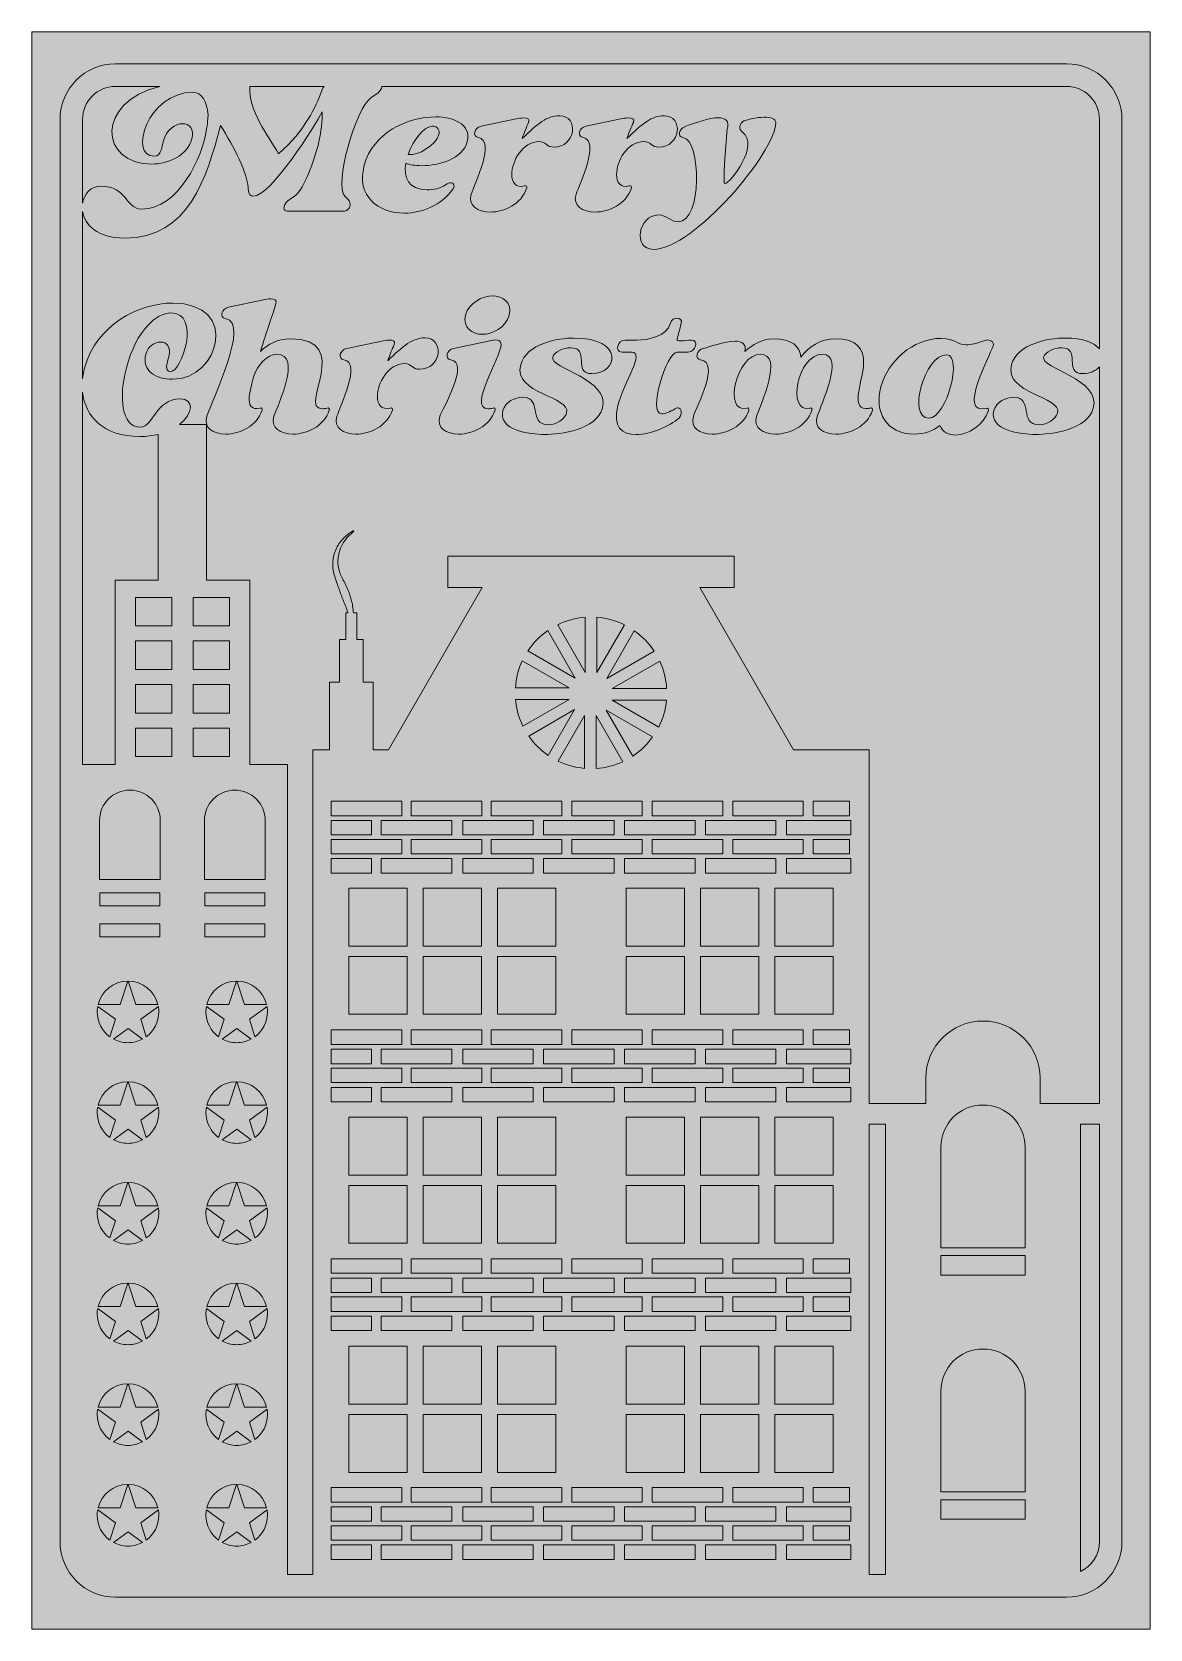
# Model space of a CAD drawing. Header units: centimetres. Extents: x 0.4 to 13.6, y -19.4 to -0.6.
import ezdxf

# ---------------------------------------------------------------- set-up
doc = ezdxf.new("R2010")
doc.units = ezdxf.units.CM
doc.header["$MEASUREMENT"] = 0
doc.layers.add('Layer 1', color=7, linetype='Continuous')

# ---------------------------------------------------------------- blocks, each defined once
blk = doc.blocks.new('block 3')
at = {"layer": 'Layer 1', "true_color": 0x2e3543}
h = blk.add_hatch(color=159, dxfattribs=at)
h.dxf.hatch_style = 2
h.paths.add_polyline_path([(13.585, -19.436), (0.385, -19.436), (0.385, -0.579), (13.585, -0.579)])
at = {"layer": 'Layer 1', "lineweight": 0}
blk.add_lwpolyline([(13.585, -19.436), (0.385, -19.436), (0.385, -0.579), (13.585, -0.579), (13.585, -19.436)], dxfattribs=at)
blk = doc.blocks.new('block 2')
at = {"layer": 'Layer 1'}
blk.add_blockref('block 3', (0, 0), dxfattribs=at)
blk = doc.blocks.new('block 4')
at = {"layer": 'Layer 1', "true_color": 0xebe715}
h = blk.add_hatch(color=2, dxfattribs=at)
h.dxf.hatch_style = 2
edge = h.paths.add_edge_path()
edge.add_spline(control_points=[(12.598, -0.955), (12.598, -0.955), (1.372, -0.955), (1.372, -0.955), (1.011, -0.955), (0.716, -1.249), (0.716, -1.611), (0.716, -1.611), (0.716, -18.404), (0.716, -18.404), (0.716, -18.766), (1.011, -19.06), (1.372, -19.06), (1.372, -19.06), (12.598, -19.06), (12.598, -19.06), (12.959, -19.06), (13.254, -18.766), (13.254, -18.404), (13.254, -18.404), (13.254, -1.611), (13.254, -1.611), (13.254, -1.249), (12.959, -0.955), (12.598, -0.955)], knot_values=[0, 0, 0, 0, 1, 1, 1, 2, 2, 2, 3, 3, 3, 4, 4, 4, 5, 5, 5, 6, 6, 6, 7, 7, 7, 8, 8, 8, 8], degree=3, periodic=1)
edge = h.paths.add_edge_path()
edge.add_spline(control_points=[(12.988, -1.611), (12.988, -1.611), (12.988, -4.321), (12.988, -4.321), (12.928, -4.249), (12.801, -4.193), (12.582, -4.193), (12.388, -4.193), (12.019, -4.256), (11.951, -4.508), (11.857, -4.857), (12.547, -4.875), (12.493, -5.078), (12.475, -5.146), (12.375, -5.216), (12.276, -5.216), (12.032, -5.216), (12.211, -4.892), (11.977, -4.892), (11.888, -4.892), (11.767, -4.945), (11.741, -5.047), (11.678, -5.281), (12.058, -5.332), (12.233, -5.332), (12.423, -5.332), (12.847, -5.275), (12.915, -5.021), (13.009, -4.672), (12.292, -4.554), (12.329, -4.418), (12.346, -4.355), (12.458, -4.307), (12.541, -4.307), (12.777, -4.307), (12.558, -4.613), (12.79, -4.613), (12.878, -4.613), (12.947, -4.579), (12.988, -4.531), (12.988, -4.531), (12.988, -13.232), (12.988, -13.232), (12.988, -13.232), (12.287, -13.232), (12.287, -13.232), (12.287, -13.232), (12.287, -12.931), (12.287, -12.931), (12.287, -12.559), (11.985, -12.257), (11.613, -12.257), (11.426, -12.257), (11.258, -12.332), (11.135, -12.454), (11.013, -12.576), (10.938, -12.745), (10.938, -12.931), (10.938, -12.931), (10.938, -13.232), (10.938, -13.232), (10.938, -13.232), (10.271, -13.232), (10.271, -13.232), (10.271, -13.232), (10.271, -9.054), (10.271, -9.054), (10.271, -9.054), (9.375, -9.054), (9.375, -9.054), (9.375, -9.054), (8.27, -7.14), (8.27, -7.14), (8.27, -7.14), (8.674, -7.14), (8.674, -7.14), (8.674, -7.14), (8.674, -6.77), (8.674, -6.77), (8.674, -6.77), (5.296, -6.77), (5.296, -6.77), (5.296, -6.77), (5.296, -7.14), (5.296, -7.14), (5.296, -7.14), (5.7, -7.14), (5.7, -7.14), (5.7, -7.14), (4.595, -9.054), (4.595, -9.054), (4.595, -9.054), (4.413, -9.054), (4.413, -9.054), (4.413, -9.054), (4.413, -8.258), (4.413, -8.258), (4.413, -8.258), (4.295, -8.258), (4.295, -8.258), (4.295, -8.258), (4.295, -7.754), (4.295, -7.754), (4.295, -7.754), (4.22, -7.754), (4.22, -7.754), (4.22, -7.754), (4.22, -7.437), (4.22, -7.437), (4.22, -7.437), (4.18, -7.437), (4.18, -7.437), (4.179, -7.431), (4.179, -7.424), (4.178, -7.418), (4.174, -7.366), (4.163, -7.314), (4.15, -7.264), (4.146, -7.252), (4.142, -7.24), (4.139, -7.227), (4.134, -7.215), (4.13, -7.203), (4.125, -7.191), (4.117, -7.166), (4.106, -7.143), (4.095, -7.12), (4.084, -7.096), (4.072, -7.074), (4.06, -7.051), (4.06, -7.051), (4.051, -7.034), (4.051, -7.034), (4.051, -7.034), (4.043, -7.018), (4.043, -7.018), (4.043, -7.018), (4.036, -7.002), (4.036, -7.002), (4.036, -7.002), (4.029, -6.986), (4.029, -6.986), (4.012, -6.942), (4, -6.896), (3.998, -6.849), (3.996, -6.826), (3.997, -6.802), (4, -6.779), (4.003, -6.755), (4.008, -6.732), (4.015, -6.709), (4.044, -6.618), (4.106, -6.536), (4.185, -6.475), (4.185, -6.475), (4.18, -6.467), (4.18, -6.467), (4.135, -6.492), (4.095, -6.524), (4.059, -6.562), (4.023, -6.6), (3.993, -6.644), (3.971, -6.693), (3.961, -6.718), (3.953, -6.743), (3.946, -6.769), (3.941, -6.796), (3.937, -6.823), (3.936, -6.85), (3.934, -6.904), (3.944, -6.958), (3.959, -7.01), (3.959, -7.01), (3.965, -7.029), (3.965, -7.029), (3.965, -7.029), (3.972, -7.048), (3.972, -7.048), (3.972, -7.048), (3.985, -7.085), (3.985, -7.085), (3.993, -7.108), (4.003, -7.131), (4.01, -7.155), (4.018, -7.178), (4.027, -7.202), (4.035, -7.225), (4.039, -7.236), (4.044, -7.248), (4.048, -7.259), (4.053, -7.271), (4.057, -7.282), (4.062, -7.294), (4.08, -7.339), (4.098, -7.385), (4.114, -7.432), (4.115, -7.433), (4.116, -7.435), (4.116, -7.437), (4.116, -7.437), (4.09, -7.437), (4.09, -7.437), (4.09, -7.437), (4.09, -7.754), (4.09, -7.754), (4.09, -7.754), (4.015, -7.754), (4.015, -7.754), (4.015, -7.754), (4.015, -8.258), (4.015, -8.258), (4.015, -8.258), (3.898, -8.258), (3.898, -8.258), (3.898, -8.258), (3.898, -9.054), (3.898, -9.054), (3.898, -9.054), (3.699, -9.054), (3.699, -9.054), (3.699, -9.054), (3.699, -18.794), (3.699, -18.794), (3.699, -18.794), (3.403, -18.794), (3.403, -18.794), (3.403, -18.794), (3.403, -9.228), (3.403, -9.228), (3.254, -9.228), (3.105, -9.228), (2.956, -9.228), (2.956, -9.228), (2.956, -7.053), (2.956, -7.053), (2.956, -7.053), (2.446, -7.053), (2.446, -7.053), (2.446, -7.053), (2.446, -5.214), (2.446, -5.214), (2.446, -5.214), (2.126, -5.214), (2.126, -5.214), (2.292, -5.084), (2.304, -4.912), (2.134, -4.912), (1.843, -4.912), (1.819, -5.244), (1.666, -5.244), (1.436, -5.244), (1.41, -4.881), (1.5, -4.543), (1.62, -4.099), (1.854, -3.896), (2.024, -3.896), (2.387, -3.896), (2.151, -4.589), (2.024, -4.589), (1.939, -4.589), (1.987, -4.471), (2, -4.414), (2.033, -4.294), (1.974, -4.241), (1.904, -4.241), (1.834, -4.241), (1.753, -4.291), (1.729, -4.383), (1.677, -4.582), (1.852, -4.68), (2.044, -4.68), (2.601, -4.68), (2.844, -3.78), (2.046, -3.78), (1.648, -3.78), (1.144, -4.033), (1.006, -4.549), (0.995, -4.592), (0.987, -4.634), (0.982, -4.676), (0.982, -4.676), (0.982, -2.698), (0.982, -2.698), (1.008, -2.854), (1.155, -3.013), (1.478, -3.013), (2.241, -3.013), (2.444, -2.305), (2.612, -1.682), (2.763, -1.935), (2.94, -2.237), (2.94, -2.464), (2.951, -2.497), (2.96, -2.514), (2.999, -2.517), (3.2, -2.53), (3.733, -1.671), (3.812, -1.522), (3.814, -1.621), (3.805, -1.754), (3.762, -1.918), (3.69, -2.187), (3.574, -2.462), (3.484, -2.519), (3.484, -2.519), (3.432, -2.552), (3.432, -2.552), (3.357, -2.598), (3.331, -2.689), (3.395, -2.694), (3.395, -2.694), (4.074, -2.694), (4.074, -2.694), (4.14, -2.689), (4.164, -2.598), (4.114, -2.552), (4.114, -2.552), (4.079, -2.519), (4.079, -2.519), (3.945, -2.39), (4.21, -1.468), (4.391, -1.352), (4.391, -1.352), (4.444, -1.319), (4.444, -1.319), (4.487, -1.292), (4.513, -1.252), (4.517, -1.221), (4.517, -1.221), (12.598, -1.221), (12.598, -1.221), (12.813, -1.221), (12.988, -1.396), (12.988, -1.611)], knot_values=[0, 0, 0, 0, 1, 1, 1, 2, 2, 2, 3, 3, 3, 4, 4, 4, 5, 5, 5, 6, 6, 6, 7, 7, 7, 8, 8, 8, 9, 9, 9, 10, 10, 10, 11, 11, 11, 12, 12, 12, 13, 13, 13, 14, 14, 14, 15, 15, 15, 16, 16, 16, 17, 17, 17, 18, 18, 18, 19, 19, 19, 20, 20, 20, 21, 21, 21, 22, 22, 22, 23, 23, 23, 24, 24, 24, 25, 25, 25, 26, 26, 26, 27, 27, 27, 28, 28, 28, 29, 29, 29, 30, 30, 30, 31, 31, 31, 32, 32, 32, 33, 33, 33, 34, 34, 34, 35, 35, 35, 36, 36, 36, 37, 37, 37, 38, 38, 38, 39, 39, 39, 40, 40, 40, 41, 41, 41, 42, 42, 42, 43, 43, 43, 44, 44, 44, 45, 45, 45, 46, 46, 46, 47, 47, 47, 48, 48, 48, 49, 49, 49, 50, 50, 50, 51, 51, 51, 52, 52, 52, 53, 53, 53, 54, 54, 54, 55, 55, 55, 56, 56, 56, 57, 57, 57, 58, 58, 58, 59, 59, 59, 60, 60, 60, 61, 61, 61, 62, 62, 62, 63, 63, 63, 64, 64, 64, 65, 65, 65, 66, 66, 66, 67, 67, 67, 68, 68, 68, 69, 69, 69, 70, 70, 70, 71, 71, 71, 72, 72, 72, 73, 73, 73, 74, 74, 74, 75, 75, 75, 76, 76, 76, 77, 77, 77, 78, 78, 78, 79, 79, 79, 80, 80, 80, 81, 81, 81, 82, 82, 82, 83, 83, 83, 84, 84, 84, 85, 85, 85, 86, 86, 86, 87, 87, 87, 88, 88, 88, 89, 89, 89, 90, 90, 90, 91, 91, 91, 92, 92, 92, 93, 93, 93, 94, 94, 94, 95, 95, 95, 96, 96, 96, 97, 97, 97, 98, 98, 98, 99, 99, 99, 100, 100, 100, 101, 101, 101, 102, 102, 102, 103, 103, 103, 104, 104, 104, 105, 105, 105, 106, 106, 106, 107, 107, 107, 108, 108, 108, 109, 109, 109, 110, 110, 110, 111, 111, 111, 111], degree=3, periodic=1)
h.paths.add_polyline_path([(10.052, -9.889), (10.052, -10.06), (9.292, -10.06), (9.292, -9.889)])
h.paths.add_polyline_path([(9.609, -9.833), (9.609, -9.662), (10.035, -9.662), (10.035, -9.833)])
h.paths.add_polyline_path([(4.863, -18.387), (4.863, -18.216), (5.695, -18.216), (5.695, -18.387)])
h.paths.add_polyline_path([(5.341, -18.443), (5.341, -18.615), (4.509, -18.615), (4.509, -18.443)])
edge = h.paths.add_edge_path()
edge.add_spline(control_points=[(7.713, -8.902), (7.65, -8.991), (7.57, -9.068), (7.478, -9.129), (7.478, -9.129), (7.164, -8.585), (7.164, -8.585), (7.164, -8.585), (7.713, -8.902), (7.713, -8.902)], knot_values=[0, 0, 0, 0, 1, 1, 1, 2, 2, 2, 3, 3, 3, 3], degree=3, periodic=1)
edge = h.paths.add_edge_path()
edge.add_spline(control_points=[(7.234, -8.468), (7.234, -8.468), (7.876, -8.468), (7.876, -8.468), (7.865, -8.581), (7.833, -8.689), (7.784, -8.786), (7.784, -8.786), (7.234, -8.468), (7.234, -8.468)], knot_values=[0, 0, 0, 0, 1, 1, 1, 2, 2, 2, 3, 3, 3, 3], degree=3, periodic=1)
h.paths.add_polyline_path([(9.168, -10.339), (9.168, -10.511), (8.337, -10.511), (8.337, -10.339)])
h.paths.add_polyline_path([(8.659, -10.283), (8.659, -10.112), (9.49, -10.112), (9.49, -10.283)])
h.paths.add_polyline_path([(5.692, -11.494), (5.692, -12.178), (5.004, -12.178), (5.004, -11.494)])
h.paths.add_polyline_path([(5.004, -11.372), (5.004, -10.689), (5.692, -10.689), (5.692, -11.372)])
h.paths.add_polyline_path([(5.695, -12.363), (5.695, -12.534), (4.863, -12.534), (4.863, -12.363)])
h.paths.add_polyline_path([(5.47, -12.59), (6.301, -12.59), (6.301, -12.762), (5.47, -12.762)])
h.paths.add_polyline_path([(8.966, -11.494), (8.966, -12.178), (8.278, -12.178), (8.278, -11.494)])
h.paths.add_polyline_path([(8.278, -11.372), (8.278, -10.689), (8.966, -10.689), (8.966, -11.372)])
h.paths.add_polyline_path([(8.54, -12.363), (8.54, -12.534), (7.708, -12.534), (7.708, -12.363)])
h.paths.add_polyline_path([(8.278, -16.782), (8.278, -16.098), (8.966, -16.098), (8.966, -16.782)])
h.paths.add_polyline_path([(8.966, -16.903), (8.966, -17.587), (8.278, -17.587), (8.278, -16.903)])
h.paths.add_polyline_path([(7.708, -15.686), (7.708, -15.515), (8.54, -15.515), (8.54, -15.686)])
h.paths.add_polyline_path([(7.4, -16.782), (7.4, -16.098), (8.089, -16.098), (8.089, -16.782)])
h.paths.add_polyline_path([(8.089, -16.903), (8.089, -17.587), (7.4, -17.587), (7.4, -16.903)])
h.paths.add_polyline_path([(7.381, -15.913), (7.381, -15.742), (8.213, -15.742), (8.213, -15.913)])
h.paths.add_polyline_path([(5.881, -16.782), (5.881, -16.098), (6.57, -16.098), (6.57, -16.782)])
h.paths.add_polyline_path([(6.57, -16.903), (6.57, -17.587), (5.881, -17.587), (5.881, -16.903)])
h.paths.add_polyline_path([(6.426, -15.913), (6.426, -15.742), (7.257, -15.742), (7.257, -15.913)])
h.paths.add_polyline_path([(6.758, -15.686), (6.758, -15.515), (7.59, -15.515), (7.59, -15.686)])
h.paths.add_polyline_path([(6.758, -12.813), (7.59, -12.813), (7.59, -12.984), (6.758, -12.984)])
h.paths.add_polyline_path([(6.426, -12.762), (6.426, -12.59), (7.257, -12.59), (7.257, -12.762)])
h.paths.add_polyline_path([(7.4, -14.882), (7.4, -14.199), (8.089, -14.199), (8.089, -14.882)])
h.paths.add_polyline_path([(7.59, -15.064), (7.59, -15.236), (6.758, -15.236), (6.758, -15.064)])
h.paths.add_polyline_path([(7.4, -14.077), (7.4, -13.393), (8.089, -13.393), (8.089, -14.077)])
h.paths.add_polyline_path([(7.381, -13.212), (7.381, -13.041), (8.213, -13.041), (8.213, -13.212)])
h.paths.add_polyline_path([(7.257, -13.041), (7.257, -13.212), (6.426, -13.212), (6.426, -13.041)])
h.paths.add_polyline_path([(6.57, -13.393), (6.57, -14.077), (5.881, -14.077), (5.881, -13.393)])
h.paths.add_polyline_path([(6.57, -14.199), (6.57, -14.882), (5.881, -14.882), (5.881, -14.199)])
h.paths.add_polyline_path([(6.639, -15.064), (6.639, -15.236), (5.808, -15.236), (5.808, -15.064)])
h.paths.add_polyline_path([(6.426, -15.292), (7.257, -15.292), (7.257, -15.463), (6.426, -15.463)])
h.paths.add_polyline_path([(8.213, -15.463), (7.381, -15.463), (7.381, -15.292), (8.213, -15.292)])
h.paths.add_polyline_path([(7.708, -15.236), (7.708, -15.064), (8.54, -15.064), (8.54, -15.236)])
h.paths.add_polyline_path([(8.278, -14.882), (8.278, -14.199), (8.966, -14.199), (8.966, -14.882)])
h.paths.add_polyline_path([(8.278, -14.077), (8.278, -13.393), (8.966, -13.393), (8.966, -14.077)])
h.paths.add_polyline_path([(7.708, -12.984), (7.708, -12.813), (8.54, -12.813), (8.54, -12.984)])
h.paths.add_polyline_path([(8.213, -12.762), (7.381, -12.762), (7.381, -12.59), (8.213, -12.59)])
h.paths.add_polyline_path([(8.089, -11.494), (8.089, -12.178), (7.4, -12.178), (7.4, -11.494)])
h.paths.add_polyline_path([(7.4, -11.372), (7.4, -10.689), (8.089, -10.689), (8.089, -11.372)])
h.paths.add_polyline_path([(8.213, -10.511), (7.381, -10.511), (7.381, -10.339), (8.213, -10.339)])
h.paths.add_polyline_path([(7.59, -12.363), (7.59, -12.534), (6.758, -12.534), (6.758, -12.363)])
h.paths.add_polyline_path([(7.257, -10.511), (6.426, -10.511), (6.426, -10.339), (7.257, -10.339)])
h.paths.add_polyline_path([(6.57, -10.689), (6.57, -11.372), (5.881, -11.372), (5.881, -10.689)])
h.paths.add_polyline_path([(6.57, -11.494), (6.57, -12.178), (5.881, -12.178), (5.881, -11.494)])
h.paths.add_polyline_path([(6.639, -12.363), (6.639, -12.534), (5.808, -12.534), (5.808, -12.363)])
h.paths.add_polyline_path([(5.808, -12.813), (6.639, -12.813), (6.639, -12.984), (5.808, -12.984)])
h.paths.add_polyline_path([(6.301, -13.041), (6.301, -13.212), (5.47, -13.212), (5.47, -13.041)])
h.paths.add_polyline_path([(5.692, -13.393), (5.692, -14.077), (5.004, -14.077), (5.004, -13.393)])
h.paths.add_polyline_path([(5.692, -14.199), (5.692, -14.882), (5.004, -14.882), (5.004, -14.199)])
h.paths.add_polyline_path([(5.695, -15.064), (5.695, -15.236), (4.863, -15.236), (4.863, -15.064)])
h.paths.add_polyline_path([(5.47, -15.292), (6.301, -15.292), (6.301, -15.463), (5.47, -15.463)])
h.paths.add_polyline_path([(5.808, -15.515), (6.639, -15.515), (6.639, -15.686), (5.808, -15.686)])
h.paths.add_polyline_path([(6.301, -15.742), (6.301, -15.913), (5.47, -15.913), (5.47, -15.742)])
h.paths.add_polyline_path([(5.692, -16.098), (5.692, -16.782), (5.004, -16.782), (5.004, -16.098)])
h.paths.add_polyline_path([(5.692, -16.903), (5.692, -17.587), (5.004, -17.587), (5.004, -16.903)])
h.paths.add_polyline_path([(5.695, -17.766), (5.695, -17.937), (4.863, -17.937), (4.863, -17.766)])
h.paths.add_polyline_path([(5.47, -17.993), (6.301, -17.993), (6.301, -18.164), (5.47, -18.164)])
h.paths.add_polyline_path([(5.808, -17.937), (5.808, -17.766), (6.639, -17.766), (6.639, -17.937)])
h.paths.add_polyline_path([(6.426, -17.993), (7.257, -17.993), (7.257, -18.164), (6.426, -18.164)])
h.paths.add_polyline_path([(6.758, -17.937), (6.758, -17.766), (7.59, -17.766), (7.59, -17.937)])
h.paths.add_polyline_path([(7.381, -17.993), (8.213, -17.993), (8.213, -18.164), (7.381, -18.164)])
h.paths.add_polyline_path([(7.708, -17.937), (7.708, -17.766), (8.54, -17.766), (8.54, -17.937)])
h.paths.add_polyline_path([(8.337, -17.993), (9.168, -17.993), (9.168, -18.164), (8.337, -18.164)])
h.paths.add_polyline_path([(8.659, -17.937), (8.659, -17.766), (9.49, -17.766), (9.49, -17.937)])
h.paths.add_polyline_path([(9.155, -17.587), (9.155, -16.903), (9.844, -16.903), (9.844, -17.587)])
h.paths.add_polyline_path([(9.609, -17.766), (10.035, -17.766), (10.035, -17.937), (9.609, -17.937)])
h.paths.add_polyline_path([(9.844, -16.782), (9.155, -16.782), (9.155, -16.098), (9.844, -16.098)])
h.paths.add_polyline_path([(9.168, -15.913), (8.337, -15.913), (8.337, -15.742), (9.168, -15.742)])
h.paths.add_polyline_path([(8.659, -15.686), (8.659, -15.515), (9.49, -15.515), (9.49, -15.686)])
h.paths.add_polyline_path([(9.168, -15.463), (8.337, -15.463), (8.337, -15.292), (9.168, -15.292)])
h.paths.add_polyline_path([(8.659, -15.236), (8.659, -15.064), (9.49, -15.064), (9.49, -15.236)])
h.paths.add_polyline_path([(9.155, -14.882), (9.155, -14.199), (9.844, -14.199), (9.844, -14.882)])
h.paths.add_polyline_path([(9.609, -15.064), (10.035, -15.064), (10.035, -15.236), (9.609, -15.236)])
h.paths.add_polyline_path([(9.844, -14.077), (9.155, -14.077), (9.155, -13.393), (9.844, -13.393)])
h.paths.add_polyline_path([(9.168, -13.212), (8.337, -13.212), (8.337, -13.041), (9.168, -13.041)])
h.paths.add_polyline_path([(8.659, -12.984), (8.659, -12.813), (9.49, -12.813), (9.49, -12.984)])
h.paths.add_polyline_path([(9.168, -12.762), (8.337, -12.762), (8.337, -12.59), (9.168, -12.59)])
h.paths.add_polyline_path([(8.659, -12.534), (8.659, -12.363), (9.49, -12.363), (9.49, -12.534)])
h.paths.add_polyline_path([(9.155, -12.178), (9.155, -11.494), (9.844, -11.494), (9.844, -12.178)])
h.paths.add_polyline_path([(9.609, -12.363), (10.035, -12.363), (10.035, -12.534), (9.609, -12.534)])
h.paths.add_polyline_path([(9.844, -11.372), (9.155, -11.372), (9.155, -10.689), (9.844, -10.689)])
h.paths.add_polyline_path([(8.54, -10.283), (7.708, -10.283), (7.708, -10.112), (8.54, -10.112)])
h.paths.add_polyline_path([(8.213, -10.06), (7.381, -10.06), (7.381, -9.889), (8.213, -9.889)])
h.paths.add_polyline_path([(7.59, -10.112), (7.59, -10.283), (6.758, -10.283), (6.758, -10.112)])
h.paths.add_polyline_path([(7.257, -10.06), (6.426, -10.06), (6.426, -9.889), (7.257, -9.889)])
h.paths.add_polyline_path([(6.639, -10.112), (6.639, -10.283), (5.808, -10.283), (5.808, -10.112)])
h.paths.add_polyline_path([(6.301, -10.339), (6.301, -10.511), (5.47, -10.511), (5.47, -10.339)])
h.paths.add_polyline_path([(5.695, -10.283), (4.863, -10.283), (4.863, -10.112), (5.695, -10.112)])
h.paths.add_polyline_path([(5.341, -10.339), (5.341, -10.511), (4.509, -10.511), (4.509, -10.339)])
h.paths.add_polyline_path([(4.815, -10.689), (4.815, -11.372), (4.126, -11.372), (4.126, -10.689)])
h.paths.add_polyline_path([(4.815, -11.494), (4.815, -12.178), (4.126, -12.178), (4.126, -11.494)])
h.paths.add_polyline_path([(5.341, -12.59), (5.341, -12.762), (4.509, -12.762), (4.509, -12.59)])
h.paths.add_polyline_path([(4.863, -12.813), (5.695, -12.813), (5.695, -12.984), (4.863, -12.984)])
h.paths.add_polyline_path([(5.341, -13.041), (5.341, -13.212), (4.509, -13.212), (4.509, -13.041)])
h.paths.add_polyline_path([(4.815, -13.393), (4.815, -14.077), (4.126, -14.077), (4.126, -13.393)])
h.paths.add_polyline_path([(4.815, -14.199), (4.815, -14.882), (4.126, -14.882), (4.126, -14.199)])
h.paths.add_polyline_path([(5.341, -15.292), (5.341, -15.463), (4.509, -15.463), (4.509, -15.292)])
h.paths.add_polyline_path([(4.863, -15.515), (5.695, -15.515), (5.695, -15.686), (4.863, -15.686)])
h.paths.add_polyline_path([(5.341, -15.742), (5.341, -15.913), (4.509, -15.913), (4.509, -15.742)])
h.paths.add_polyline_path([(4.815, -16.098), (4.815, -16.782), (4.126, -16.782), (4.126, -16.098)])
h.paths.add_polyline_path([(4.815, -16.903), (4.815, -17.587), (4.126, -17.587), (4.126, -16.903)])
h.paths.add_polyline_path([(5.341, -17.993), (5.341, -18.164), (4.509, -18.164), (4.509, -17.993)])
h.paths.add_polyline_path([(5.47, -18.443), (6.301, -18.443), (6.301, -18.615), (5.47, -18.615)])
h.paths.add_polyline_path([(5.808, -18.387), (5.808, -18.216), (6.639, -18.216), (6.639, -18.387)])
h.paths.add_polyline_path([(6.426, -18.443), (7.257, -18.443), (7.257, -18.615), (6.426, -18.615)])
h.paths.add_polyline_path([(6.758, -18.387), (6.758, -18.216), (7.59, -18.216), (7.59, -18.387)])
h.paths.add_polyline_path([(7.381, -18.443), (8.213, -18.443), (8.213, -18.615), (7.381, -18.615)])
h.paths.add_polyline_path([(7.708, -18.387), (7.708, -18.216), (8.54, -18.216), (8.54, -18.387)])
h.paths.add_polyline_path([(8.337, -18.443), (9.168, -18.443), (9.168, -18.615), (8.337, -18.615)])
h.paths.add_polyline_path([(8.659, -18.387), (8.659, -18.216), (9.49, -18.216), (9.49, -18.387)])
h.paths.add_polyline_path([(9.292, -18.443), (10.052, -18.443), (10.052, -18.615), (9.292, -18.615)])
h.paths.add_polyline_path([(9.609, -18.387), (9.609, -18.216), (10.035, -18.216), (10.035, -18.387)])
h.paths.add_polyline_path([(9.292, -18.164), (9.292, -17.993), (10.052, -17.993), (10.052, -18.164)])
h.paths.add_polyline_path([(9.292, -15.913), (9.292, -15.742), (10.052, -15.742), (10.052, -15.913)])
h.paths.add_polyline_path([(9.609, -15.686), (9.609, -15.515), (10.035, -15.515), (10.035, -15.686)])
h.paths.add_polyline_path([(9.292, -15.463), (9.292, -15.292), (10.052, -15.292), (10.052, -15.463)])
h.paths.add_polyline_path([(9.292, -13.212), (9.292, -13.041), (10.052, -13.041), (10.052, -13.212)])
h.paths.add_polyline_path([(9.609, -12.984), (9.609, -12.813), (10.035, -12.813), (10.035, -12.984)])
h.paths.add_polyline_path([(9.292, -12.762), (9.292, -12.59), (10.052, -12.59), (10.052, -12.762)])
h.paths.add_polyline_path([(9.292, -10.511), (9.292, -10.339), (10.052, -10.339), (10.052, -10.511)])
h.paths.add_polyline_path([(9.609, -10.283), (9.609, -10.112), (10.035, -10.112), (10.035, -10.283)])
h.paths.add_polyline_path([(9.49, -9.833), (8.659, -9.833), (8.659, -9.662), (9.49, -9.662)])
h.paths.add_polyline_path([(9.168, -9.889), (9.168, -10.06), (8.337, -10.06), (8.337, -9.889)])
h.paths.add_polyline_path([(8.54, -9.833), (7.708, -9.833), (7.708, -9.662), (8.54, -9.662)])
edge = h.paths.add_edge_path()
edge.add_spline(control_points=[(7.236, -8.332), (7.236, -8.332), (7.798, -8.008), (7.798, -8.008), (7.844, -8.107), (7.872, -8.217), (7.878, -8.332), (7.878, -8.332), (7.236, -8.332), (7.236, -8.332)], knot_values=[0, 0, 0, 0, 1, 1, 1, 2, 2, 2, 3, 3, 3, 3], degree=3, periodic=1)
edge = h.paths.add_edge_path()
edge.add_spline(control_points=[(7.17, -8.213), (7.17, -8.213), (7.496, -7.648), (7.496, -7.648), (7.589, -7.712), (7.669, -7.794), (7.731, -7.889), (7.731, -7.889), (7.17, -8.213), (7.17, -8.213)], knot_values=[0, 0, 0, 0, 1, 1, 1, 2, 2, 2, 3, 3, 3, 3], degree=3, periodic=1)
edge = h.paths.add_edge_path()
edge.add_spline(control_points=[(7.053, -8.143), (7.053, -8.143), (7.053, -7.49), (7.053, -7.49), (7.169, -7.499), (7.279, -7.53), (7.379, -7.578), (7.379, -7.578), (7.053, -8.143), (7.053, -8.143)], knot_values=[0, 0, 0, 0, 1, 1, 1, 2, 2, 2, 3, 3, 3, 3], degree=3, periodic=1)
edge = h.paths.add_edge_path()
edge.add_spline(control_points=[(7.359, -9.195), (7.262, -9.24), (7.156, -9.268), (7.045, -9.275), (7.045, -9.275), (7.045, -8.651), (7.045, -8.651), (7.045, -8.651), (7.359, -9.195), (7.359, -9.195)], knot_values=[0, 0, 0, 0, 1, 1, 1, 2, 2, 2, 3, 3, 3, 3], degree=3, periodic=1)
h.paths.add_polyline_path([(7.59, -9.662), (7.59, -9.833), (6.758, -9.833), (6.758, -9.662)])
edge = h.paths.add_edge_path()
edge.add_spline(control_points=[(6.792, -8.579), (6.792, -8.579), (6.479, -9.12), (6.479, -9.12), (6.389, -9.059), (6.311, -8.981), (6.25, -8.892), (6.25, -8.892), (6.792, -8.579), (6.792, -8.579)], knot_values=[0, 0, 0, 0, 1, 1, 1, 2, 2, 2, 3, 3, 3, 3], degree=3, periodic=1)
edge = h.paths.add_edge_path()
edge.add_spline(control_points=[(6.181, -8.774), (6.133, -8.678), (6.103, -8.572), (6.094, -8.46), (6.094, -8.46), (6.726, -8.46), (6.726, -8.46), (6.726, -8.46), (6.181, -8.774), (6.181, -8.774)], knot_values=[0, 0, 0, 0, 1, 1, 1, 2, 2, 2, 3, 3, 3, 3], degree=3, periodic=1)
edge = h.paths.add_edge_path()
edge.add_spline(control_points=[(6.909, -8.649), (6.909, -8.649), (6.909, -9.274), (6.909, -9.274), (6.798, -9.264), (6.692, -9.235), (6.597, -9.189), (6.597, -9.189), (6.909, -8.649), (6.909, -8.649)], knot_values=[0, 0, 0, 0, 1, 1, 1, 2, 2, 2, 3, 3, 3, 3], degree=3, periodic=1)
edge = h.paths.add_edge_path()
edge.add_spline(control_points=[(6.917, -8.14), (6.917, -8.14), (6.592, -7.578), (6.592, -7.578), (6.691, -7.529), (6.801, -7.499), (6.917, -7.49), (6.917, -7.49), (6.917, -8.14), (6.917, -8.14)], knot_values=[0, 0, 0, 0, 1, 1, 1, 2, 2, 2, 3, 3, 3, 3], degree=3, periodic=1)
edge = h.paths.add_edge_path()
edge.add_spline(control_points=[(6.798, -8.207), (6.798, -8.207), (6.241, -7.885), (6.241, -7.885), (6.303, -7.792), (6.383, -7.711), (6.475, -7.647), (6.475, -7.647), (6.798, -8.207), (6.798, -8.207)], knot_values=[0, 0, 0, 0, 1, 1, 1, 2, 2, 2, 3, 3, 3, 3], degree=3, periodic=1)
edge = h.paths.add_edge_path()
edge.add_spline(control_points=[(6.728, -8.323), (6.728, -8.323), (6.092, -8.323), (6.092, -8.323), (6.099, -8.21), (6.128, -8.102), (6.174, -8.004), (6.174, -8.004), (6.728, -8.323), (6.728, -8.323)], knot_values=[0, 0, 0, 0, 1, 1, 1, 2, 2, 2, 3, 3, 3, 3], degree=3, periodic=1)
h.paths.add_polyline_path([(6.639, -9.662), (6.639, -9.833), (5.808, -9.833), (5.808, -9.662)])
h.paths.add_polyline_path([(6.301, -9.889), (6.301, -10.06), (5.47, -10.06), (5.47, -9.889)])
h.paths.add_polyline_path([(5.695, -9.833), (4.863, -9.833), (4.863, -9.662), (5.695, -9.662)])
h.paths.add_polyline_path([(5.341, -9.889), (5.341, -10.06), (4.509, -10.06), (4.509, -9.889)])
h.paths.add_polyline_path([(4.75, -9.833), (3.918, -9.833), (3.918, -9.662), (4.75, -9.662)])
h.paths.add_polyline_path([(4.394, -9.889), (4.394, -10.06), (3.918, -10.06), (3.918, -9.889)])
h.paths.add_polyline_path([(4.75, -10.112), (4.75, -10.283), (3.918, -10.283), (3.918, -10.112)])
h.paths.add_polyline_path([(4.394, -10.339), (4.394, -10.511), (3.918, -10.511), (3.918, -10.339)])
h.paths.add_polyline_path([(4.75, -12.363), (4.75, -12.534), (3.918, -12.534), (3.918, -12.363)])
h.paths.add_polyline_path([(4.394, -12.59), (4.394, -12.762), (3.918, -12.762), (3.918, -12.59)])
h.paths.add_polyline_path([(4.75, -12.813), (4.75, -12.984), (3.918, -12.984), (3.918, -12.813)])
h.paths.add_polyline_path([(4.394, -13.041), (4.394, -13.212), (3.918, -13.212), (3.918, -13.041)])
h.paths.add_polyline_path([(4.75, -15.064), (4.75, -15.236), (3.918, -15.236), (3.918, -15.064)])
h.paths.add_polyline_path([(4.394, -15.292), (4.394, -15.463), (3.918, -15.463), (3.918, -15.292)])
h.paths.add_polyline_path([(4.75, -15.515), (4.75, -15.686), (3.918, -15.686), (3.918, -15.515)])
h.paths.add_polyline_path([(4.394, -15.742), (4.394, -15.913), (3.918, -15.913), (3.918, -15.742)])
h.paths.add_polyline_path([(4.75, -17.766), (4.75, -17.937), (3.918, -17.937), (3.918, -17.766)])
h.paths.add_polyline_path([(4.394, -17.993), (4.394, -18.164), (3.918, -18.164), (3.918, -17.993)])
h.paths.add_polyline_path([(4.75, -18.216), (4.75, -18.387), (3.918, -18.387), (3.918, -18.216)])
h.paths.add_polyline_path([(4.394, -18.443), (4.394, -18.615), (3.918, -18.615), (3.918, -18.443)])
h.paths.add_polyline_path([(10.271, -13.475), (10.46, -13.475), (10.46, -18.794), (10.271, -18.794)])
h.paths.add_polyline_path([(12.109, -15.027), (12.109, -15.258), (11.116, -15.258), (11.116, -15.027)])
edge = h.paths.add_edge_path()
edge.add_spline(control_points=[(11.116, -14.934), (11.116, -14.934), (11.116, -13.745), (11.116, -13.745), (11.116, -13.608), (11.172, -13.484), (11.262, -13.394), (11.352, -13.304), (11.476, -13.249), (11.613, -13.249), (11.887, -13.249), (12.109, -13.471), (12.109, -13.745), (12.109, -13.745), (12.109, -14.934), (12.109, -14.934), (12.109, -14.934), (11.116, -14.934), (11.116, -14.934)], knot_values=[0, 0, 0, 0, 1, 1, 1, 2, 2, 2, 3, 3, 3, 4, 4, 4, 5, 5, 5, 6, 6, 6, 6], degree=3, periodic=1)
edge = h.paths.add_edge_path()
edge.add_spline(control_points=[(11.262, -16.275), (11.352, -16.185), (11.476, -16.13), (11.613, -16.13), (11.887, -16.13), (12.109, -16.352), (12.109, -16.626), (12.109, -16.626), (12.109, -17.815), (12.109, -17.815), (12.109, -17.815), (11.116, -17.815), (11.116, -17.815), (11.116, -17.815), (11.116, -16.626), (11.116, -16.626), (11.116, -16.489), (11.172, -16.365), (11.262, -16.275)], knot_values=[0, 0, 0, 0, 1, 1, 1, 2, 2, 2, 3, 3, 3, 4, 4, 4, 5, 5, 5, 6, 6, 6, 6], degree=3, periodic=1)
h.paths.add_polyline_path([(12.109, -17.909), (12.109, -18.14), (11.116, -18.14), (11.116, -17.909)])
edge = h.paths.add_edge_path()
edge.add_spline(control_points=[(0.982, -4.832), (1.014, -5.117), (1.226, -5.356), (1.659, -5.356), (1.739, -5.356), (1.811, -5.346), (1.876, -5.33), (1.876, -5.33), (1.876, -7.053), (1.876, -7.053), (1.876, -7.053), (1.366, -7.053), (1.366, -7.053), (1.366, -7.053), (1.366, -9.228), (1.366, -9.228), (1.238, -9.228), (1.11, -9.228), (0.982, -9.228), (0.982, -9.228), (0.982, -4.832), (0.982, -4.832)], knot_values=[0, 0, 0, 0, 1, 1, 1, 2, 2, 2, 3, 3, 3, 4, 4, 4, 5, 5, 5, 6, 6, 6, 7, 7, 7, 7], degree=3, periodic=1)
edge = h.paths.add_edge_path()
edge.add_spline(control_points=[(1.691, -12.47), (1.639, -12.497), (1.581, -12.513), (1.519, -12.513), (1.457, -12.513), (1.399, -12.497), (1.348, -12.47), (1.348, -12.47), (1.519, -12.346), (1.519, -12.346), (1.519, -12.346), (1.691, -12.47), (1.691, -12.47)], knot_values=[0, 0, 0, 0, 1, 1, 1, 2, 2, 2, 3, 3, 3, 4, 4, 4, 4], degree=3, periodic=1)
edge = h.paths.add_edge_path()
edge.add_spline(control_points=[(1.522, -11.785), (1.691, -11.787), (1.833, -11.904), (1.872, -12.061), (1.872, -12.061), (1.612, -12.061), (1.612, -12.061), (1.612, -12.061), (1.522, -11.785), (1.522, -11.785)], knot_values=[0, 0, 0, 0, 1, 1, 1, 2, 2, 2, 3, 3, 3, 3], degree=3, periodic=1)
edge = h.paths.add_edge_path()
edge.add_spline(control_points=[(1.519, -17.268), (1.457, -17.268), (1.399, -17.252), (1.348, -17.225), (1.348, -17.225), (1.519, -17.101), (1.519, -17.101), (1.519, -17.101), (1.691, -17.225), (1.691, -17.225), (1.639, -17.252), (1.581, -17.268), (1.519, -17.268)], knot_values=[0, 0, 0, 0, 1, 1, 1, 2, 2, 2, 3, 3, 3, 4, 4, 4, 4], degree=3, periodic=1)
edge = h.paths.add_edge_path()
edge.add_spline(control_points=[(1.872, -18.005), (1.872, -18.005), (1.612, -18.005), (1.612, -18.005), (1.612, -18.005), (1.522, -17.729), (1.522, -17.729), (1.691, -17.73), (1.833, -17.847), (1.872, -18.005)], knot_values=[0, 0, 0, 0, 1, 1, 1, 2, 2, 2, 3, 3, 3, 3], degree=3, periodic=1)
edge = h.paths.add_edge_path()
edge.add_spline(control_points=[(1.516, -17.729), (1.516, -17.729), (1.427, -18.005), (1.427, -18.005), (1.427, -18.005), (1.166, -18.005), (1.166, -18.005), (1.205, -17.847), (1.347, -17.73), (1.516, -17.729)], knot_values=[0, 0, 0, 0, 1, 1, 1, 2, 2, 2, 3, 3, 3, 3], degree=3, periodic=1)
edge = h.paths.add_edge_path()
edge.add_spline(control_points=[(1.427, -16.816), (1.427, -16.816), (1.166, -16.816), (1.166, -16.816), (1.205, -16.659), (1.347, -16.542), (1.516, -16.54), (1.516, -16.54), (1.427, -16.816), (1.427, -16.816)], knot_values=[0, 0, 0, 0, 1, 1, 1, 2, 2, 2, 3, 3, 3, 3], degree=3, periodic=1)
edge = h.paths.add_edge_path()
edge.add_spline(control_points=[(1.522, -16.54), (1.691, -16.542), (1.833, -16.659), (1.872, -16.816), (1.872, -16.816), (1.612, -16.816), (1.612, -16.816), (1.612, -16.816), (1.522, -16.54), (1.522, -16.54)], knot_values=[0, 0, 0, 0, 1, 1, 1, 2, 2, 2, 3, 3, 3, 3], degree=3, periodic=1)
edge = h.paths.add_edge_path()
edge.add_spline(control_points=[(1.519, -16.079), (1.457, -16.079), (1.399, -16.064), (1.348, -16.036), (1.348, -16.036), (1.519, -15.912), (1.519, -15.912), (1.519, -15.912), (1.691, -16.036), (1.691, -16.036), (1.639, -16.064), (1.581, -16.079), (1.519, -16.079)], knot_values=[0, 0, 0, 0, 1, 1, 1, 2, 2, 2, 3, 3, 3, 4, 4, 4, 4], degree=3, periodic=1)
edge = h.paths.add_edge_path()
edge.add_spline(control_points=[(1.427, -15.628), (1.427, -15.628), (1.166, -15.628), (1.166, -15.628), (1.205, -15.47), (1.347, -15.353), (1.516, -15.352), (1.516, -15.352), (1.427, -15.628), (1.427, -15.628)], knot_values=[0, 0, 0, 0, 1, 1, 1, 2, 2, 2, 3, 3, 3, 3], degree=3, periodic=1)
edge = h.paths.add_edge_path()
edge.add_spline(control_points=[(1.522, -15.352), (1.691, -15.353), (1.833, -15.47), (1.872, -15.628), (1.872, -15.628), (1.612, -15.628), (1.612, -15.628), (1.612, -15.628), (1.522, -15.352), (1.522, -15.352)], knot_values=[0, 0, 0, 0, 1, 1, 1, 2, 2, 2, 3, 3, 3, 3], degree=3, periodic=1)
edge = h.paths.add_edge_path()
edge.add_spline(control_points=[(1.519, -14.891), (1.457, -14.891), (1.399, -14.875), (1.348, -14.848), (1.348, -14.848), (1.519, -14.723), (1.519, -14.723), (1.519, -14.723), (1.691, -14.848), (1.691, -14.848), (1.639, -14.875), (1.581, -14.891), (1.519, -14.891)], knot_values=[0, 0, 0, 0, 1, 1, 1, 2, 2, 2, 3, 3, 3, 4, 4, 4, 4], degree=3, periodic=1)
edge = h.paths.add_edge_path()
edge.add_spline(control_points=[(1.427, -14.439), (1.427, -14.439), (1.166, -14.439), (1.166, -14.439), (1.205, -14.281), (1.347, -14.164), (1.516, -14.163), (1.516, -14.163), (1.427, -14.439), (1.427, -14.439)], knot_values=[0, 0, 0, 0, 1, 1, 1, 2, 2, 2, 3, 3, 3, 3], degree=3, periodic=1)
edge = h.paths.add_edge_path()
edge.add_spline(control_points=[(1.522, -14.163), (1.691, -14.164), (1.833, -14.281), (1.872, -14.439), (1.872, -14.439), (1.612, -14.439), (1.612, -14.439), (1.612, -14.439), (1.522, -14.163), (1.522, -14.163)], knot_values=[0, 0, 0, 0, 1, 1, 1, 2, 2, 2, 3, 3, 3, 3], degree=3, periodic=1)
edge = h.paths.add_edge_path()
edge.add_spline(control_points=[(1.519, -13.702), (1.457, -13.702), (1.399, -13.686), (1.348, -13.659), (1.348, -13.659), (1.519, -13.534), (1.519, -13.534), (1.519, -13.534), (1.691, -13.659), (1.691, -13.659), (1.639, -13.686), (1.581, -13.702), (1.519, -13.702)], knot_values=[0, 0, 0, 0, 1, 1, 1, 2, 2, 2, 3, 3, 3, 4, 4, 4, 4], degree=3, periodic=1)
edge = h.paths.add_edge_path()
edge.add_spline(control_points=[(1.427, -13.25), (1.427, -13.25), (1.166, -13.25), (1.166, -13.25), (1.205, -13.092), (1.347, -12.975), (1.516, -12.974), (1.516, -12.974), (1.427, -13.25), (1.427, -13.25)], knot_values=[0, 0, 0, 0, 1, 1, 1, 2, 2, 2, 3, 3, 3, 3], degree=3, periodic=1)
edge = h.paths.add_edge_path()
edge.add_spline(control_points=[(1.522, -12.974), (1.691, -12.975), (1.833, -13.092), (1.872, -13.25), (1.872, -13.25), (1.612, -13.25), (1.612, -13.25), (1.612, -13.25), (1.522, -12.974), (1.522, -12.974)], knot_values=[0, 0, 0, 0, 1, 1, 1, 2, 2, 2, 3, 3, 3, 3], degree=3, periodic=1)
edge = h.paths.add_edge_path()
edge.add_spline(control_points=[(1.427, -12.061), (1.427, -12.061), (1.166, -12.061), (1.166, -12.061), (1.205, -11.904), (1.347, -11.787), (1.516, -11.785), (1.516, -11.785), (1.427, -12.061), (1.427, -12.061)], knot_values=[0, 0, 0, 0, 1, 1, 1, 2, 2, 2, 3, 3, 3, 3], degree=3, periodic=1)
edge = h.paths.add_edge_path()
edge.add_spline(control_points=[(1.37, -12.237), (1.37, -12.237), (1.303, -12.442), (1.303, -12.442), (1.213, -12.376), (1.155, -12.269), (1.155, -12.149), (1.155, -12.127), (1.157, -12.106), (1.161, -12.085), (1.161, -12.085), (1.37, -12.237), (1.37, -12.237)], knot_values=[0, 0, 0, 0, 1, 1, 1, 2, 2, 2, 3, 3, 3, 4, 4, 4, 4], degree=3, periodic=1)
edge = h.paths.add_edge_path()
edge.add_spline(control_points=[(1.161, -13.274), (1.161, -13.274), (1.37, -13.426), (1.37, -13.426), (1.37, -13.426), (1.303, -13.631), (1.303, -13.631), (1.213, -13.564), (1.155, -13.458), (1.155, -13.338), (1.155, -13.316), (1.157, -13.295), (1.161, -13.274)], knot_values=[0, 0, 0, 0, 1, 1, 1, 2, 2, 2, 3, 3, 3, 4, 4, 4, 4], degree=3, periodic=1)
edge = h.paths.add_edge_path()
edge.add_spline(control_points=[(1.161, -14.463), (1.161, -14.463), (1.37, -14.615), (1.37, -14.615), (1.37, -14.615), (1.303, -14.819), (1.303, -14.819), (1.213, -14.753), (1.155, -14.647), (1.155, -14.527), (1.155, -14.505), (1.157, -14.484), (1.161, -14.463)], knot_values=[0, 0, 0, 0, 1, 1, 1, 2, 2, 2, 3, 3, 3, 4, 4, 4, 4], degree=3, periodic=1)
edge = h.paths.add_edge_path()
edge.add_spline(control_points=[(1.161, -15.652), (1.161, -15.652), (1.37, -15.803), (1.37, -15.803), (1.37, -15.803), (1.303, -16.008), (1.303, -16.008), (1.213, -15.942), (1.155, -15.835), (1.155, -15.715), (1.155, -15.694), (1.157, -15.672), (1.161, -15.652)], knot_values=[0, 0, 0, 0, 1, 1, 1, 2, 2, 2, 3, 3, 3, 4, 4, 4, 4], degree=3, periodic=1)
edge = h.paths.add_edge_path()
edge.add_spline(control_points=[(1.161, -16.84), (1.161, -16.84), (1.37, -16.992), (1.37, -16.992), (1.37, -16.992), (1.303, -17.197), (1.303, -17.197), (1.213, -17.131), (1.155, -17.024), (1.155, -16.904), (1.155, -16.882), (1.157, -16.861), (1.161, -16.84)], knot_values=[0, 0, 0, 0, 1, 1, 1, 2, 2, 2, 3, 3, 3, 4, 4, 4, 4], degree=3, periodic=1)
edge = h.paths.add_edge_path()
edge.add_spline(control_points=[(1.161, -18.029), (1.161, -18.029), (1.37, -18.181), (1.37, -18.181), (1.37, -18.181), (1.303, -18.386), (1.303, -18.386), (1.213, -18.319), (1.155, -18.213), (1.155, -18.093), (1.155, -18.071), (1.157, -18.05), (1.161, -18.029)], knot_values=[0, 0, 0, 0, 1, 1, 1, 2, 2, 2, 3, 3, 3, 4, 4, 4, 4], degree=3, periodic=1)
edge = h.paths.add_edge_path()
edge.add_spline(control_points=[(1.519, -18.289), (1.519, -18.289), (1.691, -18.414), (1.691, -18.414), (1.639, -18.441), (1.581, -18.457), (1.519, -18.457), (1.457, -18.457), (1.399, -18.441), (1.348, -18.414), (1.348, -18.414), (1.519, -18.289), (1.519, -18.289)], knot_values=[0, 0, 0, 0, 1, 1, 1, 2, 2, 2, 3, 3, 3, 4, 4, 4, 4], degree=3, periodic=1)
edge = h.paths.add_edge_path()
edge.add_spline(control_points=[(1.669, -18.181), (1.669, -18.181), (1.877, -18.029), (1.877, -18.029), (1.881, -18.05), (1.883, -18.071), (1.883, -18.093), (1.883, -18.213), (1.825, -18.319), (1.735, -18.386), (1.735, -18.386), (1.669, -18.181), (1.669, -18.181)], knot_values=[0, 0, 0, 0, 1, 1, 1, 2, 2, 2, 3, 3, 3, 4, 4, 4, 4], degree=3, periodic=1)
edge = h.paths.add_edge_path()
edge.add_spline(control_points=[(1.735, -17.197), (1.735, -17.197), (1.669, -16.992), (1.669, -16.992), (1.669, -16.992), (1.877, -16.84), (1.877, -16.84), (1.881, -16.861), (1.883, -16.882), (1.883, -16.904), (1.883, -17.024), (1.825, -17.131), (1.735, -17.197)], knot_values=[0, 0, 0, 0, 1, 1, 1, 2, 2, 2, 3, 3, 3, 4, 4, 4, 4], degree=3, periodic=1)
edge = h.paths.add_edge_path()
edge.add_spline(control_points=[(1.735, -16.008), (1.735, -16.008), (1.669, -15.803), (1.669, -15.803), (1.669, -15.803), (1.877, -15.652), (1.877, -15.652), (1.881, -15.672), (1.883, -15.694), (1.883, -15.715), (1.883, -15.835), (1.825, -15.942), (1.735, -16.008)], knot_values=[0, 0, 0, 0, 1, 1, 1, 2, 2, 2, 3, 3, 3, 4, 4, 4, 4], degree=3, periodic=1)
edge = h.paths.add_edge_path()
edge.add_spline(control_points=[(1.735, -14.819), (1.735, -14.819), (1.669, -14.615), (1.669, -14.615), (1.669, -14.615), (1.877, -14.463), (1.877, -14.463), (1.881, -14.484), (1.883, -14.505), (1.883, -14.527), (1.883, -14.647), (1.825, -14.753), (1.735, -14.819)], knot_values=[0, 0, 0, 0, 1, 1, 1, 2, 2, 2, 3, 3, 3, 4, 4, 4, 4], degree=3, periodic=1)
edge = h.paths.add_edge_path()
edge.add_spline(control_points=[(1.735, -13.631), (1.735, -13.631), (1.669, -13.426), (1.669, -13.426), (1.669, -13.426), (1.877, -13.274), (1.877, -13.274), (1.881, -13.295), (1.883, -13.316), (1.883, -13.338), (1.883, -13.458), (1.825, -13.564), (1.735, -13.631)], knot_values=[0, 0, 0, 0, 1, 1, 1, 2, 2, 2, 3, 3, 3, 4, 4, 4, 4], degree=3, periodic=1)
edge = h.paths.add_edge_path()
edge.add_spline(control_points=[(1.735, -12.442), (1.735, -12.442), (1.669, -12.237), (1.669, -12.237), (1.669, -12.237), (1.877, -12.085), (1.877, -12.085), (1.881, -12.106), (1.883, -12.127), (1.883, -12.149), (1.883, -12.269), (1.825, -12.376), (1.735, -12.442)], knot_values=[0, 0, 0, 0, 1, 1, 1, 2, 2, 2, 3, 3, 3, 4, 4, 4, 4], degree=3, periodic=1)
h.paths.add_polyline_path([(1.188, -11.264), (1.188, -11.11), (1.895, -11.11), (1.895, -11.264)])
h.paths.add_polyline_path([(1.188, -10.898), (1.188, -10.744), (1.895, -10.744), (1.895, -10.898)])
edge = h.paths.add_edge_path()
edge.add_spline(control_points=[(1.183, -10.587), (1.183, -10.587), (1.183, -9.889), (1.183, -9.889), (1.183, -9.691), (1.343, -9.53), (1.542, -9.53), (1.74, -9.53), (1.9, -9.691), (1.9, -9.889), (1.9, -9.889), (1.9, -10.587), (1.9, -10.587), (1.9, -10.587), (1.183, -10.587), (1.183, -10.587)], knot_values=[0, 0, 0, 0, 1, 1, 1, 2, 2, 2, 3, 3, 3, 4, 4, 4, 5, 5, 5, 5], degree=3, periodic=1)
h.paths.add_polyline_path([(1.609, -9.135), (1.609, -8.799), (2.037, -8.799), (2.037, -9.135)])
h.paths.add_polyline_path([(1.609, -8.621), (1.609, -8.285), (2.037, -8.285), (2.037, -8.621)])
h.paths.add_polyline_path([(1.609, -8.106), (1.609, -7.77), (2.037, -7.77), (2.037, -8.106)])
h.paths.add_polyline_path([(1.609, -7.592), (1.609, -7.256), (2.037, -7.256), (2.037, -7.592)])
h.paths.add_polyline_path([(3.134, -11.11), (3.134, -11.264), (2.426, -11.264), (2.426, -11.11)])
h.paths.add_polyline_path([(2.426, -10.898), (2.426, -10.744), (3.134, -10.744), (3.134, -10.898)])
edge = h.paths.add_edge_path()
edge.add_spline(control_points=[(2.802, -17.268), (2.74, -17.268), (2.682, -17.252), (2.631, -17.225), (2.631, -17.225), (2.802, -17.101), (2.802, -17.101), (2.802, -17.101), (2.974, -17.225), (2.974, -17.225), (2.923, -17.252), (2.864, -17.268), (2.802, -17.268)], knot_values=[0, 0, 0, 0, 1, 1, 1, 2, 2, 2, 3, 3, 3, 4, 4, 4, 4], degree=3, periodic=1)
edge = h.paths.add_edge_path()
edge.add_spline(control_points=[(3.155, -18.005), (3.155, -18.005), (2.895, -18.005), (2.895, -18.005), (2.895, -18.005), (2.805, -17.729), (2.805, -17.729), (2.975, -17.73), (3.116, -17.847), (3.155, -18.005)], knot_values=[0, 0, 0, 0, 1, 1, 1, 2, 2, 2, 3, 3, 3, 3], degree=3, periodic=1)
edge = h.paths.add_edge_path()
edge.add_spline(control_points=[(2.653, -12.237), (2.653, -12.237), (2.586, -12.442), (2.586, -12.442), (2.497, -12.376), (2.439, -12.269), (2.439, -12.149), (2.439, -12.127), (2.441, -12.106), (2.444, -12.085), (2.444, -12.085), (2.653, -12.237), (2.653, -12.237)], knot_values=[0, 0, 0, 0, 1, 1, 1, 2, 2, 2, 3, 3, 3, 4, 4, 4, 4], degree=3, periodic=1)
edge = h.paths.add_edge_path()
edge.add_spline(control_points=[(2.449, -12.061), (2.488, -11.904), (2.63, -11.787), (2.8, -11.785), (2.8, -11.785), (2.71, -12.061), (2.71, -12.061), (2.71, -12.061), (2.449, -12.061), (2.449, -12.061)], knot_values=[0, 0, 0, 0, 1, 1, 1, 2, 2, 2, 3, 3, 3, 3], degree=3, periodic=1)
edge = h.paths.add_edge_path()
edge.add_spline(control_points=[(2.8, -12.974), (2.8, -12.974), (2.71, -13.25), (2.71, -13.25), (2.71, -13.25), (2.449, -13.25), (2.449, -13.25), (2.488, -13.092), (2.63, -12.975), (2.8, -12.974)], knot_values=[0, 0, 0, 0, 1, 1, 1, 2, 2, 2, 3, 3, 3, 3], degree=3, periodic=1)
edge = h.paths.add_edge_path()
edge.add_spline(control_points=[(2.444, -13.274), (2.444, -13.274), (2.653, -13.426), (2.653, -13.426), (2.653, -13.426), (2.586, -13.631), (2.586, -13.631), (2.497, -13.564), (2.439, -13.458), (2.439, -13.338), (2.439, -13.316), (2.441, -13.295), (2.444, -13.274)], knot_values=[0, 0, 0, 0, 1, 1, 1, 2, 2, 2, 3, 3, 3, 4, 4, 4, 4], degree=3, periodic=1)
edge = h.paths.add_edge_path()
edge.add_spline(control_points=[(2.8, -14.163), (2.8, -14.163), (2.71, -14.439), (2.71, -14.439), (2.71, -14.439), (2.449, -14.439), (2.449, -14.439), (2.488, -14.281), (2.63, -14.164), (2.8, -14.163)], knot_values=[0, 0, 0, 0, 1, 1, 1, 2, 2, 2, 3, 3, 3, 3], degree=3, periodic=1)
edge = h.paths.add_edge_path()
edge.add_spline(control_points=[(2.444, -14.463), (2.444, -14.463), (2.653, -14.615), (2.653, -14.615), (2.653, -14.615), (2.586, -14.819), (2.586, -14.819), (2.497, -14.753), (2.439, -14.647), (2.439, -14.527), (2.439, -14.505), (2.441, -14.484), (2.444, -14.463)], knot_values=[0, 0, 0, 0, 1, 1, 1, 2, 2, 2, 3, 3, 3, 4, 4, 4, 4], degree=3, periodic=1)
edge = h.paths.add_edge_path()
edge.add_spline(control_points=[(2.8, -15.352), (2.8, -15.352), (2.71, -15.628), (2.71, -15.628), (2.71, -15.628), (2.449, -15.628), (2.449, -15.628), (2.488, -15.47), (2.63, -15.353), (2.8, -15.352)], knot_values=[0, 0, 0, 0, 1, 1, 1, 2, 2, 2, 3, 3, 3, 3], degree=3, periodic=1)
edge = h.paths.add_edge_path()
edge.add_spline(control_points=[(2.444, -15.652), (2.444, -15.652), (2.653, -15.803), (2.653, -15.803), (2.653, -15.803), (2.586, -16.008), (2.586, -16.008), (2.497, -15.942), (2.439, -15.835), (2.439, -15.715), (2.439, -15.694), (2.441, -15.672), (2.444, -15.652)], knot_values=[0, 0, 0, 0, 1, 1, 1, 2, 2, 2, 3, 3, 3, 4, 4, 4, 4], degree=3, periodic=1)
edge = h.paths.add_edge_path()
edge.add_spline(control_points=[(2.8, -16.54), (2.8, -16.54), (2.71, -16.816), (2.71, -16.816), (2.71, -16.816), (2.449, -16.816), (2.449, -16.816), (2.488, -16.659), (2.63, -16.542), (2.8, -16.54)], knot_values=[0, 0, 0, 0, 1, 1, 1, 2, 2, 2, 3, 3, 3, 3], degree=3, periodic=1)
edge = h.paths.add_edge_path()
edge.add_spline(control_points=[(2.444, -16.84), (2.444, -16.84), (2.653, -16.992), (2.653, -16.992), (2.653, -16.992), (2.586, -17.197), (2.586, -17.197), (2.497, -17.131), (2.439, -17.024), (2.439, -16.904), (2.439, -16.882), (2.441, -16.861), (2.444, -16.84)], knot_values=[0, 0, 0, 0, 1, 1, 1, 2, 2, 2, 3, 3, 3, 4, 4, 4, 4], degree=3, periodic=1)
edge = h.paths.add_edge_path()
edge.add_spline(control_points=[(2.8, -17.729), (2.8, -17.729), (2.71, -18.005), (2.71, -18.005), (2.71, -18.005), (2.449, -18.005), (2.449, -18.005), (2.488, -17.847), (2.63, -17.73), (2.8, -17.729)], knot_values=[0, 0, 0, 0, 1, 1, 1, 2, 2, 2, 3, 3, 3, 3], degree=3, periodic=1)
edge = h.paths.add_edge_path()
edge.add_spline(control_points=[(2.805, -16.54), (2.975, -16.542), (3.116, -16.659), (3.155, -16.816), (3.155, -16.816), (2.895, -16.816), (2.895, -16.816), (2.895, -16.816), (2.805, -16.54), (2.805, -16.54)], knot_values=[0, 0, 0, 0, 1, 1, 1, 2, 2, 2, 3, 3, 3, 3], degree=3, periodic=1)
edge = h.paths.add_edge_path()
edge.add_spline(control_points=[(2.802, -16.079), (2.74, -16.079), (2.682, -16.064), (2.631, -16.036), (2.631, -16.036), (2.802, -15.912), (2.802, -15.912), (2.802, -15.912), (2.974, -16.036), (2.974, -16.036), (2.923, -16.064), (2.864, -16.079), (2.802, -16.079)], knot_values=[0, 0, 0, 0, 1, 1, 1, 2, 2, 2, 3, 3, 3, 4, 4, 4, 4], degree=3, periodic=1)
edge = h.paths.add_edge_path()
edge.add_spline(control_points=[(2.805, -15.352), (2.975, -15.353), (3.116, -15.47), (3.155, -15.628), (3.155, -15.628), (2.895, -15.628), (2.895, -15.628), (2.895, -15.628), (2.805, -15.352), (2.805, -15.352)], knot_values=[0, 0, 0, 0, 1, 1, 1, 2, 2, 2, 3, 3, 3, 3], degree=3, periodic=1)
edge = h.paths.add_edge_path()
edge.add_spline(control_points=[(2.802, -14.891), (2.74, -14.891), (2.682, -14.875), (2.631, -14.848), (2.631, -14.848), (2.802, -14.723), (2.802, -14.723), (2.802, -14.723), (2.974, -14.848), (2.974, -14.848), (2.923, -14.875), (2.864, -14.891), (2.802, -14.891)], knot_values=[0, 0, 0, 0, 1, 1, 1, 2, 2, 2, 3, 3, 3, 4, 4, 4, 4], degree=3, periodic=1)
edge = h.paths.add_edge_path()
edge.add_spline(control_points=[(2.805, -14.163), (2.975, -14.164), (3.116, -14.281), (3.155, -14.439), (3.155, -14.439), (2.895, -14.439), (2.895, -14.439), (2.895, -14.439), (2.805, -14.163), (2.805, -14.163)], knot_values=[0, 0, 0, 0, 1, 1, 1, 2, 2, 2, 3, 3, 3, 3], degree=3, periodic=1)
edge = h.paths.add_edge_path()
edge.add_spline(control_points=[(2.802, -13.702), (2.74, -13.702), (2.682, -13.686), (2.631, -13.659), (2.631, -13.659), (2.802, -13.534), (2.802, -13.534), (2.802, -13.534), (2.974, -13.659), (2.974, -13.659), (2.923, -13.686), (2.864, -13.702), (2.802, -13.702)], knot_values=[0, 0, 0, 0, 1, 1, 1, 2, 2, 2, 3, 3, 3, 4, 4, 4, 4], degree=3, periodic=1)
edge = h.paths.add_edge_path()
edge.add_spline(control_points=[(2.805, -12.974), (2.975, -12.975), (3.116, -13.092), (3.155, -13.25), (3.155, -13.25), (2.895, -13.25), (2.895, -13.25), (2.895, -13.25), (2.805, -12.974), (2.805, -12.974)], knot_values=[0, 0, 0, 0, 1, 1, 1, 2, 2, 2, 3, 3, 3, 3], degree=3, periodic=1)
edge = h.paths.add_edge_path()
edge.add_spline(control_points=[(2.802, -12.513), (2.74, -12.513), (2.682, -12.497), (2.631, -12.47), (2.631, -12.47), (2.802, -12.346), (2.802, -12.346), (2.802, -12.346), (2.974, -12.47), (2.974, -12.47), (2.923, -12.497), (2.864, -12.513), (2.802, -12.513)], knot_values=[0, 0, 0, 0, 1, 1, 1, 2, 2, 2, 3, 3, 3, 4, 4, 4, 4], degree=3, periodic=1)
edge = h.paths.add_edge_path()
edge.add_spline(control_points=[(2.444, -18.029), (2.444, -18.029), (2.653, -18.181), (2.653, -18.181), (2.653, -18.181), (2.586, -18.386), (2.586, -18.386), (2.497, -18.319), (2.439, -18.213), (2.439, -18.093), (2.439, -18.071), (2.441, -18.05), (2.444, -18.029)], knot_values=[0, 0, 0, 0, 1, 1, 1, 2, 2, 2, 3, 3, 3, 4, 4, 4, 4], degree=3, periodic=1)
edge = h.paths.add_edge_path()
edge.add_spline(control_points=[(2.802, -18.289), (2.802, -18.289), (2.974, -18.414), (2.974, -18.414), (2.923, -18.441), (2.864, -18.457), (2.802, -18.457), (2.74, -18.457), (2.682, -18.441), (2.631, -18.414), (2.631, -18.414), (2.802, -18.289), (2.802, -18.289)], knot_values=[0, 0, 0, 0, 1, 1, 1, 2, 2, 2, 3, 3, 3, 4, 4, 4, 4], degree=3, periodic=1)
edge = h.paths.add_edge_path()
edge.add_spline(control_points=[(2.952, -18.181), (2.952, -18.181), (3.161, -18.029), (3.161, -18.029), (3.164, -18.05), (3.166, -18.071), (3.166, -18.093), (3.166, -18.213), (3.108, -18.319), (3.018, -18.386), (3.018, -18.386), (2.952, -18.181), (2.952, -18.181)], knot_values=[0, 0, 0, 0, 1, 1, 1, 2, 2, 2, 3, 3, 3, 4, 4, 4, 4], degree=3, periodic=1)
edge = h.paths.add_edge_path()
edge.add_spline(control_points=[(3.018, -17.197), (3.018, -17.197), (2.952, -16.992), (2.952, -16.992), (2.952, -16.992), (3.161, -16.84), (3.161, -16.84), (3.164, -16.861), (3.166, -16.882), (3.166, -16.904), (3.166, -17.024), (3.108, -17.131), (3.018, -17.197)], knot_values=[0, 0, 0, 0, 1, 1, 1, 2, 2, 2, 3, 3, 3, 4, 4, 4, 4], degree=3, periodic=1)
edge = h.paths.add_edge_path()
edge.add_spline(control_points=[(3.018, -16.008), (3.018, -16.008), (2.952, -15.803), (2.952, -15.803), (2.952, -15.803), (3.161, -15.652), (3.161, -15.652), (3.164, -15.672), (3.166, -15.694), (3.166, -15.715), (3.166, -15.835), (3.108, -15.942), (3.018, -16.008)], knot_values=[0, 0, 0, 0, 1, 1, 1, 2, 2, 2, 3, 3, 3, 4, 4, 4, 4], degree=3, periodic=1)
edge = h.paths.add_edge_path()
edge.add_spline(control_points=[(3.018, -14.819), (3.018, -14.819), (2.952, -14.615), (2.952, -14.615), (2.952, -14.615), (3.161, -14.463), (3.161, -14.463), (3.164, -14.484), (3.166, -14.505), (3.166, -14.527), (3.166, -14.647), (3.108, -14.753), (3.018, -14.819)], knot_values=[0, 0, 0, 0, 1, 1, 1, 2, 2, 2, 3, 3, 3, 4, 4, 4, 4], degree=3, periodic=1)
edge = h.paths.add_edge_path()
edge.add_spline(control_points=[(3.018, -13.631), (3.018, -13.631), (2.952, -13.426), (2.952, -13.426), (2.952, -13.426), (3.161, -13.274), (3.161, -13.274), (3.164, -13.295), (3.166, -13.316), (3.166, -13.338), (3.166, -13.458), (3.108, -13.564), (3.018, -13.631)], knot_values=[0, 0, 0, 0, 1, 1, 1, 2, 2, 2, 3, 3, 3, 4, 4, 4, 4], degree=3, periodic=1)
edge = h.paths.add_edge_path()
edge.add_spline(control_points=[(3.018, -12.442), (3.018, -12.442), (2.952, -12.237), (2.952, -12.237), (2.952, -12.237), (3.161, -12.085), (3.161, -12.085), (3.164, -12.106), (3.166, -12.127), (3.166, -12.149), (3.166, -12.269), (3.108, -12.376), (3.018, -12.442)], knot_values=[0, 0, 0, 0, 1, 1, 1, 2, 2, 2, 3, 3, 3, 4, 4, 4, 4], degree=3, periodic=1)
edge = h.paths.add_edge_path()
edge.add_spline(control_points=[(2.895, -12.061), (2.895, -12.061), (2.805, -11.785), (2.805, -11.785), (2.975, -11.787), (3.116, -11.904), (3.155, -12.061), (3.155, -12.061), (2.895, -12.061), (2.895, -12.061)], knot_values=[0, 0, 0, 0, 1, 1, 1, 2, 2, 2, 3, 3, 3, 3], degree=3, periodic=1)
edge = h.paths.add_edge_path()
edge.add_spline(control_points=[(3.139, -10.587), (3.139, -10.587), (2.421, -10.587), (2.421, -10.587), (2.421, -10.587), (2.421, -9.889), (2.421, -9.889), (2.421, -9.691), (2.582, -9.53), (2.78, -9.53), (2.978, -9.53), (3.139, -9.691), (3.139, -9.889), (3.139, -9.889), (3.139, -10.587), (3.139, -10.587)], knot_values=[0, 0, 0, 0, 1, 1, 1, 2, 2, 2, 3, 3, 3, 4, 4, 4, 5, 5, 5, 5], degree=3, periodic=1)
h.paths.add_polyline_path([(2.717, -7.592), (2.289, -7.592), (2.289, -7.256), (2.717, -7.256)])
h.paths.add_polyline_path([(2.717, -7.77), (2.717, -8.106), (2.289, -8.106), (2.289, -7.77)])
h.paths.add_polyline_path([(2.717, -8.285), (2.717, -8.621), (2.289, -8.621), (2.289, -8.285)])
h.paths.add_polyline_path([(2.717, -8.799), (2.717, -9.135), (2.289, -9.135), (2.289, -8.799)])
edge = h.paths.add_edge_path()
edge.add_spline(control_points=[(2.957, -1.221), (2.957, -1.221), (3.836, -1.221), (3.836, -1.221), (3.819, -1.24), (3.806, -1.263), (3.801, -1.288), (3.74, -1.448), (3.611, -1.747), (3.294, -2.016), (3.174, -1.803), (2.935, -1.503), (2.957, -1.221)], knot_values=[0, 0, 0, 0, 1, 1, 1, 2, 2, 2, 3, 3, 3, 4, 4, 4, 4], degree=3, periodic=1)
edge = h.paths.add_edge_path()
edge.add_spline(control_points=[(1.372, -1.221), (1.372, -1.221), (1.893, -1.221), (1.893, -1.221), (1.135, -1.409), (1.178, -2.139), (1.799, -2.139), (1.992, -2.139), (2.221, -2.04), (2.273, -1.841), (2.306, -1.723), (2.243, -1.662), (2.162, -1.662), (2.079, -1.662), (1.972, -1.73), (1.935, -1.872), (1.919, -1.929), (1.913, -2.047), (1.83, -2.047), (1.52, -2.047), (1.747, -1.291), (2.289, -1.291), (2.381, -1.291), (2.459, -1.396), (2.464, -1.562), (2.461, -1.608), (2.459, -1.656), (2.45, -1.699), (2.402, -2.075), (2.107, -2.67), (1.681, -2.67), (1.489, -2.67), (1.511, -2.399), (1.2, -2.399), (1.081, -2.399), (1.001, -2.488), (0.982, -2.599), (0.982, -2.599), (0.982, -1.611), (0.982, -1.611), (0.982, -1.396), (1.157, -1.221), (1.372, -1.221)], knot_values=[0, 0, 0, 0, 1, 1, 1, 2, 2, 2, 3, 3, 3, 4, 4, 4, 5, 5, 5, 6, 6, 6, 7, 7, 7, 8, 8, 8, 9, 9, 9, 10, 10, 10, 11, 11, 11, 12, 12, 12, 13, 13, 13, 14, 14, 14, 14], degree=3, periodic=1)
edge = h.paths.add_edge_path()
edge.add_spline(control_points=[(12.765, -18.756), (12.765, -18.756), (12.765, -13.475), (12.765, -13.475), (12.765, -13.475), (12.988, -13.475), (12.988, -13.475), (12.988, -13.475), (12.988, -18.404), (12.988, -18.404), (12.988, -18.559), (12.896, -18.693), (12.765, -18.756)], knot_values=[0, 0, 0, 0, 1, 1, 1, 2, 2, 2, 3, 3, 3, 4, 4, 4, 4], degree=3, periodic=1)
h = blk.add_hatch(color=2, dxfattribs=at)
h.dxf.hatch_style = 2
edge = h.paths.add_edge_path()
edge.add_spline(control_points=[(4.308, -2.15), (4.208, -2.521), (4.476, -2.718), (4.782, -2.718), (4.99, -2.718), (5.217, -2.626), (5.355, -2.436), (5.383, -2.396), (5.368, -2.359), (5.329, -2.359), (5.313, -2.359), (5.292, -2.368), (5.268, -2.383), (5.2, -2.431), (5.126, -2.442), (5.051, -2.442), (4.826, -2.442), (4.772, -2.294), (4.798, -2.128), (4.844, -2.147), (4.909, -2.158), (4.986, -2.158), (5.195, -2.158), (5.471, -2.075), (5.523, -1.876), (5.582, -1.658), (5.335, -1.581), (5.158, -1.581), (4.813, -1.581), (4.409, -1.774), (4.308, -2.15)], knot_values=[0, 0, 0, 0, 1, 1, 1, 2, 2, 2, 3, 3, 3, 4, 4, 4, 5, 5, 5, 6, 6, 6, 7, 7, 7, 8, 8, 8, 9, 9, 9, 10, 10, 10, 10], degree=3, periodic=1)
edge = h.paths.add_edge_path()
edge.add_spline(control_points=[(5.189, -1.791), (5.158, -1.905), (4.944, -2.051), (4.826, -2.025), (4.885, -1.852), (5.016, -1.691), (5.115, -1.691), (5.169, -1.691), (5.204, -1.734), (5.189, -1.791)], knot_values=[0, 0, 0, 0, 1, 1, 1, 2, 2, 2, 3, 3, 3, 3], degree=3, periodic=1)
h = blk.add_hatch(color=2, dxfattribs=at)
h.dxf.hatch_style = 2
edge = h.paths.add_edge_path()
edge.add_spline(control_points=[(5.797, -2.705), (5.96, -2.705), (6.161, -2.615), (6.227, -2.421), (6.231, -2.403), (6.218, -2.392), (6.201, -2.396), (6.096, -2.423), (6.05, -2.355), (6.05, -2.261), (6.05, -2.108), (6.172, -1.872), (6.376, -1.872), (6.448, -1.872), (6.47, -1.94), (6.544, -1.94), (6.811, -1.94), (6.845, -1.568), (6.612, -1.568), (6.463, -1.568), (6.358, -1.66), (6.172, -1.837), (6.196, -1.767), (6.223, -1.702), (6.249, -1.647), (6.266, -1.605), (6.231, -1.594), (6.19, -1.594), (6.157, -1.594), (6.118, -1.601), (6.1, -1.605), (6.1, -1.605), (5.687, -1.693), (5.687, -1.693), (5.602, -1.71), (5.582, -1.815), (5.654, -1.826), (5.864, -1.857), (5.611, -2.375), (5.571, -2.495), (5.53, -2.63), (5.648, -2.705), (5.797, -2.705)], knot_values=[0, 0, 0, 0, 1, 1, 1, 2, 2, 2, 3, 3, 3, 4, 4, 4, 5, 5, 5, 6, 6, 6, 7, 7, 7, 8, 8, 8, 9, 9, 9, 10, 10, 10, 11, 11, 11, 12, 12, 12, 13, 13, 13, 14, 14, 14, 14], degree=3, periodic=1)
h = blk.add_hatch(color=2, dxfattribs=at)
h.dxf.hatch_style = 2
edge = h.paths.add_edge_path()
edge.add_spline(control_points=[(7.034, -2.705), (7.197, -2.705), (7.398, -2.615), (7.464, -2.421), (7.468, -2.403), (7.455, -2.392), (7.438, -2.396), (7.333, -2.423), (7.287, -2.355), (7.287, -2.261), (7.287, -2.108), (7.409, -1.872), (7.613, -1.872), (7.685, -1.872), (7.707, -1.94), (7.781, -1.94), (8.048, -1.94), (8.082, -1.568), (7.849, -1.568), (7.7, -1.568), (7.595, -1.66), (7.409, -1.837), (7.433, -1.767), (7.46, -1.702), (7.486, -1.647), (7.503, -1.605), (7.468, -1.594), (7.427, -1.594), (7.394, -1.594), (7.355, -1.601), (7.337, -1.605), (7.337, -1.605), (6.924, -1.693), (6.924, -1.693), (6.839, -1.71), (6.819, -1.815), (6.891, -1.826), (7.101, -1.857), (6.848, -2.375), (6.808, -2.495), (6.767, -2.63), (6.885, -2.705), (7.034, -2.705)], knot_values=[0, 0, 0, 0, 1, 1, 1, 2, 2, 2, 3, 3, 3, 4, 4, 4, 5, 5, 5, 6, 6, 6, 7, 7, 7, 8, 8, 8, 9, 9, 9, 10, 10, 10, 11, 11, 11, 12, 12, 12, 13, 13, 13, 14, 14, 14, 14], degree=3, periodic=1)
h = blk.add_hatch(color=2, dxfattribs=at)
h.dxf.hatch_style = 2
edge = h.paths.add_edge_path()
edge.add_spline(control_points=[(8.015, -2.82), (7.925, -2.82), (7.884, -2.74), (7.779, -2.74), (7.543, -2.74), (7.473, -3.146), (7.722, -3.146), (8.198, -3.146), (9.166, -1.994), (9.166, -1.651), (9.166, -1.603), (9.105, -1.586), (9.031, -1.586), (8.939, -1.586), (8.828, -1.612), (8.791, -1.629), (8.74, -1.656), (8.721, -1.726), (8.773, -1.763), (8.981, -1.913), (8.627, -2.368), (8.568, -2.368), (8.563, -2.368), (8.559, -2.366), (8.559, -2.359), (8.546, -2.287), (8.587, -1.758), (8.594, -1.732), (8.622, -1.627), (8.572, -1.592), (8.489, -1.592), (8.382, -1.592), (8.216, -1.653), (8.104, -1.693), (8.021, -1.721), (7.999, -1.815), (8.072, -1.826), (8.286, -1.857), (8.301, -2.82), (8.015, -2.82)], knot_values=[0, 0, 0, 0, 1, 1, 1, 2, 2, 2, 3, 3, 3, 4, 4, 4, 5, 5, 5, 6, 6, 6, 7, 7, 7, 8, 8, 8, 9, 9, 9, 10, 10, 10, 11, 11, 11, 12, 12, 12, 13, 13, 13, 13], degree=3, periodic=1)
h = blk.add_hatch(color=2, dxfattribs=at)
h.dxf.hatch_style = 2
edge = h.paths.add_edge_path()
edge.add_spline(control_points=[(3.871, -5.019), (3.847, -5.026), (3.825, -5.028), (3.81, -5.028), (3.517, -5.028), (4.197, -4.202), (3.432, -4.202), (3.288, -4.202), (3.17, -4.263), (3.082, -4.353), (3.154, -4.114), (3.237, -3.894), (3.266, -3.782), (3.277, -3.741), (3.246, -3.73), (3.207, -3.73), (3.176, -3.73), (3.139, -3.736), (3.117, -3.741), (3.117, -3.741), (2.704, -3.83), (2.704, -3.83), (2.623, -3.848), (2.593, -3.95), (2.671, -3.964), (2.966, -4.005), (2.51, -4.929), (2.448, -5.117), (2.407, -5.253), (2.525, -5.327), (2.673, -5.327), (2.837, -5.327), (3.038, -5.238), (3.102, -5.043), (3.108, -5.026), (3.095, -5.015), (3.078, -5.019), (2.859, -5.074), (2.979, -4.748), (3.008, -4.632), (3.047, -4.523), (3.156, -4.385), (3.277, -4.385), (3.578, -4.385), (3.283, -4.993), (3.242, -5.117), (3.198, -5.253), (3.318, -5.327), (3.467, -5.327), (3.631, -5.327), (3.83, -5.238), (3.895, -5.043), (3.902, -5.026), (3.886, -5.015), (3.871, -5.019)], knot_values=[0, 0, 0, 0, 1, 1, 1, 2, 2, 2, 3, 3, 3, 4, 4, 4, 5, 5, 5, 6, 6, 6, 7, 7, 7, 8, 8, 8, 9, 9, 9, 10, 10, 10, 11, 11, 11, 12, 12, 12, 13, 13, 13, 14, 14, 14, 15, 15, 15, 16, 16, 16, 17, 17, 17, 18, 18, 18, 18], degree=3, periodic=1)
h = blk.add_hatch(color=2, dxfattribs=at)
h.dxf.hatch_style = 2
edge = h.paths.add_edge_path()
edge.add_spline(control_points=[(6.019, -3.922), (6.061, -3.773), (5.936, -3.695), (5.823, -3.695), (5.709, -3.695), (5.543, -3.773), (5.504, -3.922), (5.464, -4.071), (5.587, -4.149), (5.703, -4.149), (5.816, -4.149), (5.98, -4.071), (6.019, -3.922)], knot_values=[0, 0, 0, 0, 1, 1, 1, 2, 2, 2, 3, 3, 3, 4, 4, 4, 4], degree=3, periodic=1)
h = blk.add_hatch(color=2, dxfattribs=at)
h.dxf.hatch_style = 2
edge = h.paths.add_edge_path()
edge.add_spline(control_points=[(8.002, -4.359), (8.002, -4.359), (8.133, -4.359), (8.133, -4.359), (8.22, -4.359), (8.262, -4.217), (8.17, -4.217), (8.133, -4.217), (8.082, -4.226), (8.048, -4.226), (8.017, -4.226), (7.997, -4.219), (8.002, -4.2), (8.015, -4.154), (8.03, -4.097), (8.05, -4.02), (8.061, -3.979), (8.034, -3.957), (8.002, -3.957), (7.971, -3.957), (7.936, -3.977), (7.925, -4.016), (7.877, -4.176), (7.656, -4.217), (7.527, -4.217), (7.527, -4.217), (7.388, -4.217), (7.388, -4.217), (7.296, -4.217), (7.261, -4.359), (7.348, -4.359), (7.348, -4.359), (7.466, -4.359), (7.466, -4.359), (7.624, -4.359), (7.377, -4.709), (7.302, -4.991), (7.235, -5.244), (7.353, -5.332), (7.519, -5.332), (7.689, -5.332), (7.912, -5.235), (8.024, -5.137), (8.069, -5.096), (8.056, -5.017), (8.01, -5.017), (7.999, -5.017), (7.986, -5.021), (7.973, -5.03), (7.923, -5.065), (7.853, -5.087), (7.82, -5.087), (7.652, -5.087), (7.875, -4.359), (8.002, -4.359)], knot_values=[0, 0, 0, 0, 1, 1, 1, 2, 2, 2, 3, 3, 3, 4, 4, 4, 5, 5, 5, 6, 6, 6, 7, 7, 7, 8, 8, 8, 9, 9, 9, 10, 10, 10, 11, 11, 11, 12, 12, 12, 13, 13, 13, 14, 14, 14, 15, 15, 15, 16, 16, 16, 17, 17, 17, 18, 18, 18, 18], degree=3, periodic=1)
h = blk.add_hatch(color=2, dxfattribs=at)
h.dxf.hatch_style = 2
edge = h.paths.add_edge_path()
edge.add_spline(control_points=[(5.025, -4.191), (4.876, -4.191), (4.771, -4.283), (4.586, -4.46), (4.61, -4.39), (4.636, -4.324), (4.662, -4.27), (4.68, -4.228), (4.645, -4.217), (4.603, -4.217), (4.57, -4.217), (4.531, -4.224), (4.514, -4.228), (4.514, -4.228), (4.101, -4.315), (4.101, -4.315), (4.015, -4.333), (3.996, -4.438), (4.068, -4.449), (4.278, -4.479), (4.024, -4.997), (3.985, -5.117), (3.943, -5.253), (4.061, -5.327), (4.21, -5.327), (4.374, -5.327), (4.575, -5.238), (4.64, -5.043), (4.645, -5.026), (4.632, -5.015), (4.614, -5.019), (4.509, -5.045), (4.463, -4.978), (4.463, -4.884), (4.463, -4.731), (4.586, -4.495), (4.789, -4.495), (4.861, -4.495), (4.883, -4.562), (4.957, -4.562), (5.224, -4.562), (5.259, -4.191), (5.025, -4.191)], knot_values=[0, 0, 0, 0, 1, 1, 1, 2, 2, 2, 3, 3, 3, 4, 4, 4, 5, 5, 5, 6, 6, 6, 7, 7, 7, 8, 8, 8, 9, 9, 9, 10, 10, 10, 11, 11, 11, 12, 12, 12, 13, 13, 13, 14, 14, 14, 14], degree=3, periodic=1)
h = blk.add_hatch(color=2, dxfattribs=at)
h.dxf.hatch_style = 2
edge = h.paths.add_edge_path()
edge.add_spline(control_points=[(5.858, -4.215), (5.827, -4.215), (5.794, -4.224), (5.775, -4.228), (5.775, -4.228), (5.362, -4.315), (5.362, -4.315), (5.276, -4.333), (5.257, -4.438), (5.329, -4.449), (5.56, -4.481), (5.23, -5.028), (5.2, -5.117), (5.156, -5.253), (5.276, -5.327), (5.425, -5.327), (5.589, -5.327), (5.788, -5.238), (5.853, -5.043), (5.86, -5.026), (5.847, -5.015), (5.829, -5.019), (5.807, -5.026), (5.788, -5.028), (5.772, -5.028), (5.523, -5.028), (5.923, -4.42), (5.923, -4.27), (5.923, -4.226), (5.893, -4.215), (5.858, -4.215)], knot_values=[0, 0, 0, 0, 1, 1, 1, 2, 2, 2, 3, 3, 3, 4, 4, 4, 5, 5, 5, 6, 6, 6, 7, 7, 7, 8, 8, 8, 9, 9, 9, 10, 10, 10, 10], degree=3, periodic=1)
h = blk.add_hatch(color=2, dxfattribs=at)
h.dxf.hatch_style = 2
edge = h.paths.add_edge_path()
edge.add_spline(control_points=[(6.155, -4.508), (6.061, -4.857), (6.752, -4.875), (6.697, -5.078), (6.679, -5.146), (6.579, -5.216), (6.481, -5.216), (6.236, -5.216), (6.415, -4.892), (6.181, -4.892), (6.092, -4.892), (5.971, -4.945), (5.945, -5.047), (5.882, -5.281), (6.262, -5.332), (6.437, -5.332), (6.627, -5.332), (7.051, -5.275), (7.119, -5.021), (7.213, -4.672), (6.496, -4.554), (6.533, -4.418), (6.551, -4.355), (6.662, -4.307), (6.745, -4.307), (6.981, -4.307), (6.762, -4.613), (6.994, -4.613), (7.304, -4.613), (7.383, -4.193), (6.787, -4.193), (6.592, -4.193), (6.223, -4.256), (6.155, -4.508)], knot_values=[0, 0, 0, 0, 1, 1, 1, 2, 2, 2, 3, 3, 3, 4, 4, 4, 5, 5, 5, 6, 6, 6, 7, 7, 7, 8, 8, 8, 9, 9, 9, 10, 10, 10, 11, 11, 11, 11], degree=3, periodic=1)
h = blk.add_hatch(color=2, dxfattribs=at)
h.dxf.hatch_style = 2
edge = h.paths.add_edge_path()
edge.add_spline(control_points=[(8.802, -4.35), (8.821, -4.259), (8.767, -4.23), (8.688, -4.23), (8.561, -4.23), (8.369, -4.302), (8.312, -4.315), (8.227, -4.333), (8.207, -4.438), (8.279, -4.449), (8.511, -4.481), (8.238, -4.986), (8.194, -5.117), (8.152, -5.253), (8.27, -5.327), (8.419, -5.327), (8.583, -5.327), (8.784, -5.238), (8.85, -5.043), (8.854, -5.026), (8.841, -5.015), (8.823, -5.019), (8.539, -5.091), (8.705, -4.383), (8.985, -4.383), (9.265, -4.383), (8.985, -4.982), (8.939, -5.117), (8.898, -5.253), (9.016, -5.327), (9.164, -5.327), (9.328, -5.327), (9.529, -5.238), (9.593, -5.043), (9.599, -5.026), (9.586, -5.015), (9.569, -5.019), (9.293, -5.089), (9.416, -4.385), (9.719, -4.385), (9.986, -4.385), (9.7, -4.982), (9.654, -5.117), (9.612, -5.253), (9.73, -5.327), (9.879, -5.327), (10.043, -5.327), (10.244, -5.238), (10.309, -5.043), (10.314, -5.026), (10.301, -5.015), (10.283, -5.019), (10.264, -5.023), (10.246, -5.026), (10.231, -5.026), (10.041, -5.026), (10.204, -4.663), (10.204, -4.488), (10.204, -4.324), (10.137, -4.202), (9.868, -4.202), (9.693, -4.202), (9.555, -4.294), (9.464, -4.418), (9.446, -4.291), (9.363, -4.202), (9.134, -4.202), (9.005, -4.202), (8.885, -4.274), (8.802, -4.35)], knot_values=[0, 0, 0, 0, 1, 1, 1, 2, 2, 2, 3, 3, 3, 4, 4, 4, 5, 5, 5, 6, 6, 6, 7, 7, 7, 8, 8, 8, 9, 9, 9, 10, 10, 10, 11, 11, 11, 12, 12, 12, 13, 13, 13, 14, 14, 14, 15, 15, 15, 16, 16, 16, 17, 17, 17, 18, 18, 18, 19, 19, 19, 20, 20, 20, 21, 21, 21, 22, 22, 22, 23, 23, 23, 23], degree=3, periodic=1)
h = blk.add_hatch(color=2, dxfattribs=at)
h.dxf.hatch_style = 2
edge = h.paths.add_edge_path()
edge.add_spline(control_points=[(10.803, -5.327), (10.928, -5.327), (11.026, -5.288), (11.103, -5.225), (11.138, -5.303), (11.208, -5.338), (11.289, -5.338), (11.437, -5.338), (11.621, -5.222), (11.678, -5.047), (11.684, -5.03), (11.669, -5.019), (11.654, -5.023), (11.308, -5.104), (11.691, -4.409), (11.732, -4.285), (11.75, -4.237), (11.689, -4.206), (11.654, -4.217), (11.538, -4.259), (11.466, -4.272), (11.415, -4.272), (11.297, -4.272), (11.293, -4.197), (11.12, -4.197), (10.782, -4.197), (10.487, -4.471), (10.408, -4.77), (10.327, -5.065), (10.469, -5.327), (10.803, -5.327)], knot_values=[0, 0, 0, 0, 1, 1, 1, 2, 2, 2, 3, 3, 3, 4, 4, 4, 5, 5, 5, 6, 6, 6, 7, 7, 7, 8, 8, 8, 9, 9, 9, 10, 10, 10, 10], degree=3, periodic=1)
edge = h.paths.add_edge_path()
edge.add_spline(control_points=[(11.184, -4.39), (11.376, -4.39), (11.188, -5.139), (10.974, -5.139), (10.714, -5.139), (10.921, -4.39), (11.184, -4.39)], knot_values=[0, 0, 0, 0, 1, 1, 1, 2, 2, 2, 2], degree=3, periodic=1)
at = {"layer": 'Layer 1', "lineweight": 0}
for points in [[(1.609, -7.592), (1.609, -7.256), (2.037, -7.256), (2.037, -7.592), (1.609, -7.592)], [(2.717, -7.592), (2.289, -7.592), (2.289, -7.256), (2.717, -7.256), (2.717, -7.592)], [(1.609, -8.106), (1.609, -7.77), (2.037, -7.77), (2.037, -8.106), (1.609, -8.106)], [(2.717, -7.77), (2.717, -8.106), (2.289, -8.106), (2.289, -7.77), (2.717, -7.77)], [(1.609, -8.621), (1.609, -8.285), (2.037, -8.285), (2.037, -8.621), (1.609, -8.621)], [(2.717, -8.285), (2.717, -8.621), (2.289, -8.621), (2.289, -8.285), (2.717, -8.285)], [(1.609, -9.135), (1.609, -8.799), (2.037, -8.799), (2.037, -9.135), (1.609, -9.135)], [(2.717, -8.799), (2.717, -9.135), (2.289, -9.135), (2.289, -8.799), (2.717, -8.799)], [(4.75, -9.833), (3.918, -9.833), (3.918, -9.662), (4.75, -9.662), (4.75, -9.833)], [(5.695, -9.833), (4.863, -9.833), (4.863, -9.662), (5.695, -9.662), (5.695, -9.833)], [(6.639, -9.662), (6.639, -9.833), (5.808, -9.833), (5.808, -9.662), (6.639, -9.662)], [(7.59, -9.662), (7.59, -9.833), (6.758, -9.833), (6.758, -9.662), (7.59, -9.662)], [(8.54, -9.833), (7.708, -9.833), (7.708, -9.662), (8.54, -9.662), (8.54, -9.833)], [(9.49, -9.833), (8.659, -9.833), (8.659, -9.662), (9.49, -9.662), (9.49, -9.833)], [(9.609, -9.833), (9.609, -9.662), (10.035, -9.662), (10.035, -9.833), (9.609, -9.833)], [(4.394, -9.889), (4.394, -10.06), (3.918, -10.06), (3.918, -9.889), (4.394, -9.889)], [(5.341, -9.889), (5.341, -10.06), (4.509, -10.06), (4.509, -9.889), (5.341, -9.889)], [(6.301, -9.889), (6.301, -10.06), (5.47, -10.06), (5.47, -9.889), (6.301, -9.889)], [(7.257, -10.06), (6.426, -10.06), (6.426, -9.889), (7.257, -9.889), (7.257, -10.06)], [(8.213, -10.06), (7.381, -10.06), (7.381, -9.889), (8.213, -9.889), (8.213, -10.06)], [(9.168, -9.889), (9.168, -10.06), (8.337, -10.06), (8.337, -9.889), (9.168, -9.889)], [(10.052, -9.889), (10.052, -10.06), (9.292, -10.06), (9.292, -9.889), (10.052, -9.889)], [(4.75, -10.112), (4.75, -10.283), (3.918, -10.283), (3.918, -10.112), (4.75, -10.112)], [(5.695, -10.283), (4.863, -10.283), (4.863, -10.112), (5.695, -10.112), (5.695, -10.283)], [(6.639, -10.112), (6.639, -10.283), (5.808, -10.283), (5.808, -10.112), (6.639, -10.112)], [(7.59, -10.112), (7.59, -10.283), (6.758, -10.283), (6.758, -10.112), (7.59, -10.112)], [(8.54, -10.283), (7.708, -10.283), (7.708, -10.112), (8.54, -10.112), (8.54, -10.283)], [(8.659, -10.283), (8.659, -10.112), (9.49, -10.112), (9.49, -10.283), (8.659, -10.283)], [(9.609, -10.283), (9.609, -10.112), (10.035, -10.112), (10.035, -10.283), (9.609, -10.283)], [(4.394, -10.339), (4.394, -10.511), (3.918, -10.511), (3.918, -10.339), (4.394, -10.339)], [(5.341, -10.339), (5.341, -10.511), (4.509, -10.511), (4.509, -10.339), (5.341, -10.339)], [(6.301, -10.339), (6.301, -10.511), (5.47, -10.511), (5.47, -10.339), (6.301, -10.339)], [(7.257, -10.511), (6.426, -10.511), (6.426, -10.339), (7.257, -10.339), (7.257, -10.511)], [(8.213, -10.511), (7.381, -10.511), (7.381, -10.339), (8.213, -10.339), (8.213, -10.511)], [(9.168, -10.339), (9.168, -10.511), (8.337, -10.511), (8.337, -10.339), (9.168, -10.339)], [(9.292, -10.511), (9.292, -10.339), (10.052, -10.339), (10.052, -10.511), (9.292, -10.511)], [(1.188, -10.898), (1.188, -10.744), (1.895, -10.744), (1.895, -10.898), (1.188, -10.898)], [(2.426, -10.898), (2.426, -10.744), (3.134, -10.744), (3.134, -10.898), (2.426, -10.898)], [(4.815, -10.689), (4.815, -11.372), (4.126, -11.372), (4.126, -10.689), (4.815, -10.689)], [(5.004, -11.372), (5.004, -10.689), (5.692, -10.689), (5.692, -11.372), (5.004, -11.372)], [(6.57, -10.689), (6.57, -11.372), (5.881, -11.372), (5.881, -10.689), (6.57, -10.689)], [(7.4, -11.372), (7.4, -10.689), (8.089, -10.689), (8.089, -11.372), (7.4, -11.372)], [(8.278, -11.372), (8.278, -10.689), (8.966, -10.689), (8.966, -11.372), (8.278, -11.372)], [(9.844, -11.372), (9.155, -11.372), (9.155, -10.689), (9.844, -10.689), (9.844, -11.372)], [(1.188, -11.264), (1.188, -11.11), (1.895, -11.11), (1.895, -11.264), (1.188, -11.264)], [(3.134, -11.11), (3.134, -11.264), (2.426, -11.264), (2.426, -11.11), (3.134, -11.11)], [(4.815, -11.494), (4.815, -12.178), (4.126, -12.178), (4.126, -11.494), (4.815, -11.494)], [(5.692, -11.494), (5.692, -12.178), (5.004, -12.178), (5.004, -11.494), (5.692, -11.494)], [(6.57, -11.494), (6.57, -12.178), (5.881, -12.178), (5.881, -11.494), (6.57, -11.494)], [(8.089, -11.494), (8.089, -12.178), (7.4, -12.178), (7.4, -11.494), (8.089, -11.494)], [(8.966, -11.494), (8.966, -12.178), (8.278, -12.178), (8.278, -11.494), (8.966, -11.494)], [(9.155, -12.178), (9.155, -11.494), (9.844, -11.494), (9.844, -12.178), (9.155, -12.178)], [(4.75, -12.363), (4.75, -12.534), (3.918, -12.534), (3.918, -12.363), (4.75, -12.363)], [(5.695, -12.363), (5.695, -12.534), (4.863, -12.534), (4.863, -12.363), (5.695, -12.363)], [(6.639, -12.363), (6.639, -12.534), (5.808, -12.534), (5.808, -12.363), (6.639, -12.363)], [(7.59, -12.363), (7.59, -12.534), (6.758, -12.534), (6.758, -12.363), (7.59, -12.363)], [(8.54, -12.363), (8.54, -12.534), (7.708, -12.534), (7.708, -12.363), (8.54, -12.363)], [(8.659, -12.534), (8.659, -12.363), (9.49, -12.363), (9.49, -12.534), (8.659, -12.534)], [(9.609, -12.363), (10.035, -12.363), (10.035, -12.534), (9.609, -12.534), (9.609, -12.363)], [(4.394, -12.59), (4.394, -12.762), (3.918, -12.762), (3.918, -12.59), (4.394, -12.59)], [(5.341, -12.59), (5.341, -12.762), (4.509, -12.762), (4.509, -12.59), (5.341, -12.59)], [(5.47, -12.59), (6.301, -12.59), (6.301, -12.762), (5.47, -12.762), (5.47, -12.59)], [(6.426, -12.762), (6.426, -12.59), (7.257, -12.59), (7.257, -12.762), (6.426, -12.762)], [(8.213, -12.762), (7.381, -12.762), (7.381, -12.59), (8.213, -12.59), (8.213, -12.762)], [(9.168, -12.762), (8.337, -12.762), (8.337, -12.59), (9.168, -12.59), (9.168, -12.762)], [(9.292, -12.762), (9.292, -12.59), (10.052, -12.59), (10.052, -12.762), (9.292, -12.762)], [(4.75, -12.813), (4.75, -12.984), (3.918, -12.984), (3.918, -12.813), (4.75, -12.813)], [(4.863, -12.813), (5.695, -12.813), (5.695, -12.984), (4.863, -12.984), (4.863, -12.813)], [(5.808, -12.813), (6.639, -12.813), (6.639, -12.984), (5.808, -12.984), (5.808, -12.813)], [(6.758, -12.813), (7.59, -12.813), (7.59, -12.984), (6.758, -12.984), (6.758, -12.813)], [(7.708, -12.984), (7.708, -12.813), (8.54, -12.813), (8.54, -12.984), (7.708, -12.984)], [(8.659, -12.984), (8.659, -12.813), (9.49, -12.813), (9.49, -12.984), (8.659, -12.984)], [(9.609, -12.984), (9.609, -12.813), (10.035, -12.813), (10.035, -12.984), (9.609, -12.984)], [(4.394, -13.041), (4.394, -13.212), (3.918, -13.212), (3.918, -13.041), (4.394, -13.041)], [(5.341, -13.041), (5.341, -13.212), (4.509, -13.212), (4.509, -13.041), (5.341, -13.041)], [(6.301, -13.041), (6.301, -13.212), (5.47, -13.212), (5.47, -13.041), (6.301, -13.041)], [(7.257, -13.041), (7.257, -13.212), (6.426, -13.212), (6.426, -13.041), (7.257, -13.041)], [(7.381, -13.212), (7.381, -13.041), (8.213, -13.041), (8.213, -13.212), (7.381, -13.212)], [(9.168, -13.212), (8.337, -13.212), (8.337, -13.041), (9.168, -13.041), (9.168, -13.212)], [(9.292, -13.212), (9.292, -13.041), (10.052, -13.041), (10.052, -13.212), (9.292, -13.212)], [(4.815, -13.393), (4.815, -14.077), (4.126, -14.077), (4.126, -13.393), (4.815, -13.393)], [(5.692, -13.393), (5.692, -14.077), (5.004, -14.077), (5.004, -13.393), (5.692, -13.393)], [(6.57, -13.393), (6.57, -14.077), (5.881, -14.077), (5.881, -13.393), (6.57, -13.393)], [(7.4, -14.077), (7.4, -13.393), (8.089, -13.393), (8.089, -14.077), (7.4, -14.077)], [(8.278, -14.077), (8.278, -13.393), (8.966, -13.393), (8.966, -14.077), (8.278, -14.077)], [(9.844, -14.077), (9.155, -14.077), (9.155, -13.393), (9.844, -13.393), (9.844, -14.077)], [(10.271, -13.475), (10.46, -13.475), (10.46, -18.794), (10.271, -18.794), (10.271, -13.475)], [(4.815, -14.199), (4.815, -14.882), (4.126, -14.882), (4.126, -14.199), (4.815, -14.199)], [(5.692, -14.199), (5.692, -14.882), (5.004, -14.882), (5.004, -14.199), (5.692, -14.199)], [(6.57, -14.199), (6.57, -14.882), (5.881, -14.882), (5.881, -14.199), (6.57, -14.199)], [(7.4, -14.882), (7.4, -14.199), (8.089, -14.199), (8.089, -14.882), (7.4, -14.882)], [(8.278, -14.882), (8.278, -14.199), (8.966, -14.199), (8.966, -14.882), (8.278, -14.882)], [(9.155, -14.882), (9.155, -14.199), (9.844, -14.199), (9.844, -14.882), (9.155, -14.882)], [(4.75, -15.064), (4.75, -15.236), (3.918, -15.236), (3.918, -15.064), (4.75, -15.064)], [(5.695, -15.064), (5.695, -15.236), (4.863, -15.236), (4.863, -15.064), (5.695, -15.064)], [(6.639, -15.064), (6.639, -15.236), (5.808, -15.236), (5.808, -15.064), (6.639, -15.064)], [(7.59, -15.064), (7.59, -15.236), (6.758, -15.236), (6.758, -15.064), (7.59, -15.064)], [(7.708, -15.236), (7.708, -15.064), (8.54, -15.064), (8.54, -15.236), (7.708, -15.236)], [(8.659, -15.236), (8.659, -15.064), (9.49, -15.064), (9.49, -15.236), (8.659, -15.236)], [(9.609, -15.064), (10.035, -15.064), (10.035, -15.236), (9.609, -15.236), (9.609, -15.064)], [(12.109, -15.027), (12.109, -15.258), (11.116, -15.258), (11.116, -15.027), (12.109, -15.027)], [(4.394, -15.292), (4.394, -15.463), (3.918, -15.463), (3.918, -15.292), (4.394, -15.292)], [(5.341, -15.292), (5.341, -15.463), (4.509, -15.463), (4.509, -15.292), (5.341, -15.292)], [(5.47, -15.292), (6.301, -15.292), (6.301, -15.463), (5.47, -15.463), (5.47, -15.292)], [(6.426, -15.292), (7.257, -15.292), (7.257, -15.463), (6.426, -15.463), (6.426, -15.292)], [(8.213, -15.463), (7.381, -15.463), (7.381, -15.292), (8.213, -15.292), (8.213, -15.463)], [(9.168, -15.463), (8.337, -15.463), (8.337, -15.292), (9.168, -15.292), (9.168, -15.463)], [(9.292, -15.463), (9.292, -15.292), (10.052, -15.292), (10.052, -15.463), (9.292, -15.463)], [(4.75, -15.515), (4.75, -15.686), (3.918, -15.686), (3.918, -15.515), (4.75, -15.515)], [(4.863, -15.515), (5.695, -15.515), (5.695, -15.686), (4.863, -15.686), (4.863, -15.515)], [(5.808, -15.515), (6.639, -15.515), (6.639, -15.686), (5.808, -15.686), (5.808, -15.515)], [(6.758, -15.686), (6.758, -15.515), (7.59, -15.515), (7.59, -15.686), (6.758, -15.686)], [(7.708, -15.686), (7.708, -15.515), (8.54, -15.515), (8.54, -15.686), (7.708, -15.686)], [(8.659, -15.686), (8.659, -15.515), (9.49, -15.515), (9.49, -15.686), (8.659, -15.686)], [(9.609, -15.686), (9.609, -15.515), (10.035, -15.515), (10.035, -15.686), (9.609, -15.686)], [(4.394, -15.742), (4.394, -15.913), (3.918, -15.913), (3.918, -15.742), (4.394, -15.742)], [(5.341, -15.742), (5.341, -15.913), (4.509, -15.913), (4.509, -15.742), (5.341, -15.742)], [(6.301, -15.742), (6.301, -15.913), (5.47, -15.913), (5.47, -15.742), (6.301, -15.742)], [(6.426, -15.913), (6.426, -15.742), (7.257, -15.742), (7.257, -15.913), (6.426, -15.913)], [(7.381, -15.913), (7.381, -15.742), (8.213, -15.742), (8.213, -15.913), (7.381, -15.913)], [(9.168, -15.913), (8.337, -15.913), (8.337, -15.742), (9.168, -15.742), (9.168, -15.913)], [(9.292, -15.913), (9.292, -15.742), (10.052, -15.742), (10.052, -15.913), (9.292, -15.913)], [(4.815, -16.098), (4.815, -16.782), (4.126, -16.782), (4.126, -16.098), (4.815, -16.098)], [(5.692, -16.098), (5.692, -16.782), (5.004, -16.782), (5.004, -16.098), (5.692, -16.098)], [(5.881, -16.782), (5.881, -16.098), (6.57, -16.098), (6.57, -16.782), (5.881, -16.782)], [(7.4, -16.782), (7.4, -16.098), (8.089, -16.098), (8.089, -16.782), (7.4, -16.782)], [(8.278, -16.782), (8.278, -16.098), (8.966, -16.098), (8.966, -16.782), (8.278, -16.782)], [(9.844, -16.782), (9.155, -16.782), (9.155, -16.098), (9.844, -16.098), (9.844, -16.782)], [(4.815, -16.903), (4.815, -17.587), (4.126, -17.587), (4.126, -16.903), (4.815, -16.903)], [(5.692, -16.903), (5.692, -17.587), (5.004, -17.587), (5.004, -16.903), (5.692, -16.903)], [(6.57, -16.903), (6.57, -17.587), (5.881, -17.587), (5.881, -16.903), (6.57, -16.903)], [(8.089, -16.903), (8.089, -17.587), (7.4, -17.587), (7.4, -16.903), (8.089, -16.903)], [(8.966, -16.903), (8.966, -17.587), (8.278, -17.587), (8.278, -16.903), (8.966, -16.903)], [(9.155, -17.587), (9.155, -16.903), (9.844, -16.903), (9.844, -17.587), (9.155, -17.587)], [(4.75, -17.766), (4.75, -17.937), (3.918, -17.937), (3.918, -17.766), (4.75, -17.766)], [(5.695, -17.766), (5.695, -17.937), (4.863, -17.937), (4.863, -17.766), (5.695, -17.766)], [(5.808, -17.937), (5.808, -17.766), (6.639, -17.766), (6.639, -17.937), (5.808, -17.937)], [(6.758, -17.937), (6.758, -17.766), (7.59, -17.766), (7.59, -17.937), (6.758, -17.937)], [(7.708, -17.937), (7.708, -17.766), (8.54, -17.766), (8.54, -17.937), (7.708, -17.937)], [(8.659, -17.937), (8.659, -17.766), (9.49, -17.766), (9.49, -17.937), (8.659, -17.937)], [(9.609, -17.766), (10.035, -17.766), (10.035, -17.937), (9.609, -17.937), (9.609, -17.766)], [(12.109, -17.909), (12.109, -18.14), (11.116, -18.14), (11.116, -17.909), (12.109, -17.909)], [(4.394, -17.993), (4.394, -18.164), (3.918, -18.164), (3.918, -17.993), (4.394, -17.993)], [(5.341, -17.993), (5.341, -18.164), (4.509, -18.164), (4.509, -17.993), (5.341, -17.993)], [(5.47, -17.993), (6.301, -17.993), (6.301, -18.164), (5.47, -18.164), (5.47, -17.993)], [(6.426, -17.993), (7.257, -17.993), (7.257, -18.164), (6.426, -18.164), (6.426, -17.993)], [(7.381, -17.993), (8.213, -17.993), (8.213, -18.164), (7.381, -18.164), (7.381, -17.993)], [(8.337, -17.993), (9.168, -17.993), (9.168, -18.164), (8.337, -18.164), (8.337, -17.993)], [(9.292, -18.164), (9.292, -17.993), (10.052, -17.993), (10.052, -18.164), (9.292, -18.164)], [(4.75, -18.216), (4.75, -18.387), (3.918, -18.387), (3.918, -18.216), (4.75, -18.216)], [(4.863, -18.387), (4.863, -18.216), (5.695, -18.216), (5.695, -18.387), (4.863, -18.387)], [(5.808, -18.387), (5.808, -18.216), (6.639, -18.216), (6.639, -18.387), (5.808, -18.387)], [(6.758, -18.387), (6.758, -18.216), (7.59, -18.216), (7.59, -18.387), (6.758, -18.387)], [(7.708, -18.387), (7.708, -18.216), (8.54, -18.216), (8.54, -18.387), (7.708, -18.387)], [(8.659, -18.387), (8.659, -18.216), (9.49, -18.216), (9.49, -18.387), (8.659, -18.387)], [(9.609, -18.387), (9.609, -18.216), (10.035, -18.216), (10.035, -18.387), (9.609, -18.387)], [(4.394, -18.443), (4.394, -18.615), (3.918, -18.615), (3.918, -18.443), (4.394, -18.443)], [(5.341, -18.443), (5.341, -18.615), (4.509, -18.615), (4.509, -18.443), (5.341, -18.443)], [(5.47, -18.443), (6.301, -18.443), (6.301, -18.615), (5.47, -18.615), (5.47, -18.443)], [(6.426, -18.443), (7.257, -18.443), (7.257, -18.615), (6.426, -18.615), (6.426, -18.443)], [(7.381, -18.443), (8.213, -18.443), (8.213, -18.615), (7.381, -18.615), (7.381, -18.443)], [(8.337, -18.443), (9.168, -18.443), (9.168, -18.615), (8.337, -18.615), (8.337, -18.443)], [(9.292, -18.443), (10.052, -18.443), (10.052, -18.615), (9.292, -18.615), (9.292, -18.443)]]:
    blk.add_lwpolyline(points, dxfattribs=at)
for points, knots in [([(12.598, -0.955), (12.598, -0.955), (1.372, -0.955), (1.372, -0.955), (1.011, -0.955), (0.716, -1.249), (0.716, -1.611), (0.716, -1.611), (0.716, -18.404), (0.716, -18.404), (0.716, -18.766), (1.011, -19.06), (1.372, -19.06), (1.372, -19.06), (12.598, -19.06), (12.598, -19.06), (12.959, -19.06), (13.254, -18.766), (13.254, -18.404), (13.254, -18.404), (13.254, -1.611), (13.254, -1.611), (13.254, -1.249), (12.959, -0.955), (12.598, -0.955)], [0, 0, 0, 0, 1, 1, 1, 2, 2, 2, 3, 3, 3, 4, 4, 4, 5, 5, 5, 6, 6, 6, 7, 7, 7, 8, 8, 8, 8]), ([(12.988, -1.611), (12.988, -1.611), (12.988, -4.321), (12.988, -4.321), (12.928, -4.249), (12.801, -4.193), (12.582, -4.193), (12.388, -4.193), (12.019, -4.256), (11.951, -4.508), (11.857, -4.857), (12.547, -4.875), (12.493, -5.078), (12.475, -5.146), (12.375, -5.216), (12.276, -5.216), (12.032, -5.216), (12.211, -4.892), (11.977, -4.892), (11.888, -4.892), (11.767, -4.945), (11.741, -5.047), (11.678, -5.281), (12.058, -5.332), (12.233, -5.332), (12.423, -5.332), (12.847, -5.275), (12.915, -5.021), (13.009, -4.672), (12.292, -4.554), (12.329, -4.418), (12.346, -4.355), (12.458, -4.307), (12.541, -4.307), (12.777, -4.307), (12.558, -4.613), (12.79, -4.613), (12.878, -4.613), (12.947, -4.579), (12.988, -4.531), (12.988, -4.531), (12.988, -13.232), (12.988, -13.232), (12.988, -13.232), (12.287, -13.232), (12.287, -13.232), (12.287, -13.232), (12.287, -12.931), (12.287, -12.931), (12.287, -12.559), (11.985, -12.257), (11.613, -12.257), (11.426, -12.257), (11.258, -12.332), (11.135, -12.454), (11.013, -12.576), (10.938, -12.745), (10.938, -12.931), (10.938, -12.931), (10.938, -13.232), (10.938, -13.232), (10.938, -13.232), (10.271, -13.232), (10.271, -13.232), (10.271, -13.232), (10.271, -9.054), (10.271, -9.054), (10.271, -9.054), (9.375, -9.054), (9.375, -9.054), (9.375, -9.054), (8.27, -7.14), (8.27, -7.14), (8.27, -7.14), (8.674, -7.14), (8.674, -7.14), (8.674, -7.14), (8.674, -6.77), (8.674, -6.77), (8.674, -6.77), (5.296, -6.77), (5.296, -6.77), (5.296, -6.77), (5.296, -7.14), (5.296, -7.14), (5.296, -7.14), (5.7, -7.14), (5.7, -7.14), (5.7, -7.14), (4.595, -9.054), (4.595, -9.054), (4.595, -9.054), (4.413, -9.054), (4.413, -9.054), (4.413, -9.054), (4.413, -8.258), (4.413, -8.258), (4.413, -8.258), (4.295, -8.258), (4.295, -8.258), (4.295, -8.258), (4.295, -7.754), (4.295, -7.754), (4.295, -7.754), (4.22, -7.754), (4.22, -7.754), (4.22, -7.754), (4.22, -7.437), (4.22, -7.437), (4.22, -7.437), (4.18, -7.437), (4.18, -7.437), (4.179, -7.431), (4.179, -7.424), (4.178, -7.418), (4.174, -7.366), (4.163, -7.314), (4.15, -7.264), (4.146, -7.252), (4.142, -7.24), (4.139, -7.227), (4.134, -7.215), (4.13, -7.203), (4.125, -7.191), (4.117, -7.166), (4.106, -7.143), (4.095, -7.12), (4.084, -7.096), (4.072, -7.074), (4.06, -7.051), (4.06, -7.051), (4.051, -7.034), (4.051, -7.034), (4.051, -7.034), (4.043, -7.018), (4.043, -7.018), (4.043, -7.018), (4.036, -7.002), (4.036, -7.002), (4.036, -7.002), (4.029, -6.986), (4.029, -6.986), (4.012, -6.942), (4, -6.896), (3.998, -6.849), (3.996, -6.826), (3.997, -6.802), (4, -6.779), (4.003, -6.755), (4.008, -6.732), (4.015, -6.709), (4.044, -6.618), (4.106, -6.536), (4.185, -6.475), (4.185, -6.475), (4.18, -6.467), (4.18, -6.467), (4.135, -6.492), (4.095, -6.524), (4.059, -6.562), (4.023, -6.6), (3.993, -6.644), (3.971, -6.693), (3.961, -6.718), (3.953, -6.743), (3.946, -6.769), (3.941, -6.796), (3.937, -6.823), (3.936, -6.85), (3.934, -6.904), (3.944, -6.958), (3.959, -7.01), (3.959, -7.01), (3.965, -7.029), (3.965, -7.029), (3.965, -7.029), (3.972, -7.048), (3.972, -7.048), (3.972, -7.048), (3.985, -7.085), (3.985, -7.085), (3.993, -7.108), (4.003, -7.131), (4.01, -7.155), (4.018, -7.178), (4.027, -7.202), (4.035, -7.225), (4.039, -7.236), (4.044, -7.248), (4.048, -7.259), (4.053, -7.271), (4.057, -7.282), (4.062, -7.294), (4.08, -7.339), (4.098, -7.385), (4.114, -7.432), (4.115, -7.433), (4.116, -7.435), (4.116, -7.437), (4.116, -7.437), (4.09, -7.437), (4.09, -7.437), (4.09, -7.437), (4.09, -7.754), (4.09, -7.754), (4.09, -7.754), (4.015, -7.754), (4.015, -7.754), (4.015, -7.754), (4.015, -8.258), (4.015, -8.258), (4.015, -8.258), (3.898, -8.258), (3.898, -8.258), (3.898, -8.258), (3.898, -9.054), (3.898, -9.054), (3.898, -9.054), (3.699, -9.054), (3.699, -9.054), (3.699, -9.054), (3.699, -18.794), (3.699, -18.794), (3.699, -18.794), (3.403, -18.794), (3.403, -18.794), (3.403, -18.794), (3.403, -9.228), (3.403, -9.228), (3.254, -9.228), (3.105, -9.228), (2.956, -9.228), (2.956, -9.228), (2.956, -7.053), (2.956, -7.053), (2.956, -7.053), (2.446, -7.053), (2.446, -7.053), (2.446, -7.053), (2.446, -5.214), (2.446, -5.214), (2.446, -5.214), (2.126, -5.214), (2.126, -5.214), (2.292, -5.084), (2.304, -4.912), (2.134, -4.912), (1.843, -4.912), (1.819, -5.244), (1.666, -5.244), (1.436, -5.244), (1.41, -4.881), (1.5, -4.543), (1.62, -4.099), (1.854, -3.896), (2.024, -3.896), (2.387, -3.896), (2.151, -4.589), (2.024, -4.589), (1.939, -4.589), (1.987, -4.471), (2, -4.414), (2.033, -4.294), (1.974, -4.241), (1.904, -4.241), (1.834, -4.241), (1.753, -4.291), (1.729, -4.383), (1.677, -4.582), (1.852, -4.68), (2.044, -4.68), (2.601, -4.68), (2.844, -3.78), (2.046, -3.78), (1.648, -3.78), (1.144, -4.033), (1.006, -4.549), (0.995, -4.592), (0.987, -4.634), (0.982, -4.676), (0.982, -4.676), (0.982, -2.698), (0.982, -2.698), (1.008, -2.854), (1.155, -3.013), (1.478, -3.013), (2.241, -3.013), (2.444, -2.305), (2.612, -1.682), (2.763, -1.935), (2.94, -2.237), (2.94, -2.464), (2.951, -2.497), (2.96, -2.514), (2.999, -2.517), (3.2, -2.53), (3.733, -1.671), (3.812, -1.522), (3.814, -1.621), (3.805, -1.754), (3.762, -1.918), (3.69, -2.187), (3.574, -2.462), (3.484, -2.519), (3.484, -2.519), (3.432, -2.552), (3.432, -2.552), (3.357, -2.598), (3.331, -2.689), (3.395, -2.694), (3.395, -2.694), (4.074, -2.694), (4.074, -2.694), (4.14, -2.689), (4.164, -2.598), (4.114, -2.552), (4.114, -2.552), (4.079, -2.519), (4.079, -2.519), (3.945, -2.39), (4.21, -1.468), (4.391, -1.352), (4.391, -1.352), (4.444, -1.319), (4.444, -1.319), (4.487, -1.292), (4.513, -1.252), (4.517, -1.221), (4.517, -1.221), (12.598, -1.221), (12.598, -1.221), (12.813, -1.221), (12.988, -1.396), (12.988, -1.611)], [0, 0, 0, 0, 1, 1, 1, 2, 2, 2, 3, 3, 3, 4, 4, 4, 5, 5, 5, 6, 6, 6, 7, 7, 7, 8, 8, 8, 9, 9, 9, 10, 10, 10, 11, 11, 11, 12, 12, 12, 13, 13, 13, 14, 14, 14, 15, 15, 15, 16, 16, 16, 17, 17, 17, 18, 18, 18, 19, 19, 19, 20, 20, 20, 21, 21, 21, 22, 22, 22, 23, 23, 23, 24, 24, 24, 25, 25, 25, 26, 26, 26, 27, 27, 27, 28, 28, 28, 29, 29, 29, 30, 30, 30, 31, 31, 31, 32, 32, 32, 33, 33, 33, 34, 34, 34, 35, 35, 35, 36, 36, 36, 37, 37, 37, 38, 38, 38, 39, 39, 39, 40, 40, 40, 41, 41, 41, 42, 42, 42, 43, 43, 43, 44, 44, 44, 45, 45, 45, 46, 46, 46, 47, 47, 47, 48, 48, 48, 49, 49, 49, 50, 50, 50, 51, 51, 51, 52, 52, 52, 53, 53, 53, 54, 54, 54, 55, 55, 55, 56, 56, 56, 57, 57, 57, 58, 58, 58, 59, 59, 59, 60, 60, 60, 61, 61, 61, 62, 62, 62, 63, 63, 63, 64, 64, 64, 65, 65, 65, 66, 66, 66, 67, 67, 67, 68, 68, 68, 69, 69, 69, 70, 70, 70, 71, 71, 71, 72, 72, 72, 73, 73, 73, 74, 74, 74, 75, 75, 75, 76, 76, 76, 77, 77, 77, 78, 78, 78, 79, 79, 79, 80, 80, 80, 81, 81, 81, 82, 82, 82, 83, 83, 83, 84, 84, 84, 85, 85, 85, 86, 86, 86, 87, 87, 87, 88, 88, 88, 89, 89, 89, 90, 90, 90, 91, 91, 91, 92, 92, 92, 93, 93, 93, 94, 94, 94, 95, 95, 95, 96, 96, 96, 97, 97, 97, 98, 98, 98, 99, 99, 99, 100, 100, 100, 101, 101, 101, 102, 102, 102, 103, 103, 103, 104, 104, 104, 105, 105, 105, 106, 106, 106, 107, 107, 107, 108, 108, 108, 109, 109, 109, 110, 110, 110, 111, 111, 111, 111]), ([(1.372, -1.221), (1.372, -1.221), (1.893, -1.221), (1.893, -1.221), (1.135, -1.409), (1.178, -2.139), (1.799, -2.139), (1.992, -2.139), (2.221, -2.04), (2.273, -1.841), (2.306, -1.723), (2.243, -1.662), (2.162, -1.662), (2.079, -1.662), (1.972, -1.73), (1.935, -1.872), (1.919, -1.929), (1.913, -2.047), (1.83, -2.047), (1.52, -2.047), (1.747, -1.291), (2.289, -1.291), (2.381, -1.291), (2.459, -1.396), (2.464, -1.562), (2.461, -1.608), (2.459, -1.656), (2.45, -1.699), (2.402, -2.075), (2.107, -2.67), (1.681, -2.67), (1.489, -2.67), (1.511, -2.399), (1.2, -2.399), (1.081, -2.399), (1.001, -2.488), (0.982, -2.599), (0.982, -2.599), (0.982, -1.611), (0.982, -1.611), (0.982, -1.396), (1.157, -1.221), (1.372, -1.221)], [0, 0, 0, 0, 1, 1, 1, 2, 2, 2, 3, 3, 3, 4, 4, 4, 5, 5, 5, 6, 6, 6, 7, 7, 7, 8, 8, 8, 9, 9, 9, 10, 10, 10, 11, 11, 11, 12, 12, 12, 13, 13, 13, 14, 14, 14, 14]), ([(2.957, -1.221), (2.957, -1.221), (3.836, -1.221), (3.836, -1.221), (3.819, -1.24), (3.806, -1.263), (3.801, -1.288), (3.74, -1.448), (3.611, -1.747), (3.294, -2.016), (3.174, -1.803), (2.935, -1.503), (2.957, -1.221)], [0, 0, 0, 0, 1, 1, 1, 2, 2, 2, 3, 3, 3, 4, 4, 4, 4]), ([(4.308, -2.15), (4.208, -2.521), (4.476, -2.718), (4.782, -2.718), (4.99, -2.718), (5.217, -2.626), (5.355, -2.436), (5.383, -2.396), (5.368, -2.359), (5.329, -2.359), (5.313, -2.359), (5.292, -2.368), (5.268, -2.383), (5.2, -2.431), (5.126, -2.442), (5.051, -2.442), (4.826, -2.442), (4.772, -2.294), (4.798, -2.128), (4.844, -2.147), (4.909, -2.158), (4.986, -2.158), (5.195, -2.158), (5.471, -2.075), (5.523, -1.876), (5.582, -1.658), (5.335, -1.581), (5.158, -1.581), (4.813, -1.581), (4.409, -1.774), (4.308, -2.15)], [0, 0, 0, 0, 1, 1, 1, 2, 2, 2, 3, 3, 3, 4, 4, 4, 5, 5, 5, 6, 6, 6, 7, 7, 7, 8, 8, 8, 9, 9, 9, 10, 10, 10, 10]), ([(5.189, -1.791), (5.158, -1.905), (4.944, -2.051), (4.826, -2.025), (4.885, -1.852), (5.016, -1.691), (5.115, -1.691), (5.169, -1.691), (5.204, -1.734), (5.189, -1.791)], [0, 0, 0, 0, 1, 1, 1, 2, 2, 2, 3, 3, 3, 3]), ([(5.797, -2.705), (5.96, -2.705), (6.161, -2.615), (6.227, -2.421), (6.231, -2.403), (6.218, -2.392), (6.201, -2.396), (6.096, -2.423), (6.05, -2.355), (6.05, -2.261), (6.05, -2.108), (6.172, -1.872), (6.376, -1.872), (6.448, -1.872), (6.47, -1.94), (6.544, -1.94), (6.811, -1.94), (6.845, -1.568), (6.612, -1.568), (6.463, -1.568), (6.358, -1.66), (6.172, -1.837), (6.196, -1.767), (6.223, -1.702), (6.249, -1.647), (6.266, -1.605), (6.231, -1.594), (6.19, -1.594), (6.157, -1.594), (6.118, -1.601), (6.1, -1.605), (6.1, -1.605), (5.687, -1.693), (5.687, -1.693), (5.602, -1.71), (5.582, -1.815), (5.654, -1.826), (5.864, -1.857), (5.611, -2.375), (5.571, -2.495), (5.53, -2.63), (5.648, -2.705), (5.797, -2.705)], [0, 0, 0, 0, 1, 1, 1, 2, 2, 2, 3, 3, 3, 4, 4, 4, 5, 5, 5, 6, 6, 6, 7, 7, 7, 8, 8, 8, 9, 9, 9, 10, 10, 10, 11, 11, 11, 12, 12, 12, 13, 13, 13, 14, 14, 14, 14]), ([(7.034, -2.705), (7.197, -2.705), (7.398, -2.615), (7.464, -2.421), (7.468, -2.403), (7.455, -2.392), (7.438, -2.396), (7.333, -2.423), (7.287, -2.355), (7.287, -2.261), (7.287, -2.108), (7.409, -1.872), (7.613, -1.872), (7.685, -1.872), (7.707, -1.94), (7.781, -1.94), (8.048, -1.94), (8.082, -1.568), (7.849, -1.568), (7.7, -1.568), (7.595, -1.66), (7.409, -1.837), (7.433, -1.767), (7.46, -1.702), (7.486, -1.647), (7.503, -1.605), (7.468, -1.594), (7.427, -1.594), (7.394, -1.594), (7.355, -1.601), (7.337, -1.605), (7.337, -1.605), (6.924, -1.693), (6.924, -1.693), (6.839, -1.71), (6.819, -1.815), (6.891, -1.826), (7.101, -1.857), (6.848, -2.375), (6.808, -2.495), (6.767, -2.63), (6.885, -2.705), (7.034, -2.705)], [0, 0, 0, 0, 1, 1, 1, 2, 2, 2, 3, 3, 3, 4, 4, 4, 5, 5, 5, 6, 6, 6, 7, 7, 7, 8, 8, 8, 9, 9, 9, 10, 10, 10, 11, 11, 11, 12, 12, 12, 13, 13, 13, 14, 14, 14, 14]), ([(8.015, -2.82), (7.925, -2.82), (7.884, -2.74), (7.779, -2.74), (7.543, -2.74), (7.473, -3.146), (7.722, -3.146), (8.198, -3.146), (9.166, -1.994), (9.166, -1.651), (9.166, -1.603), (9.105, -1.586), (9.031, -1.586), (8.939, -1.586), (8.828, -1.612), (8.791, -1.629), (8.74, -1.656), (8.721, -1.726), (8.773, -1.763), (8.981, -1.913), (8.627, -2.368), (8.568, -2.368), (8.563, -2.368), (8.559, -2.366), (8.559, -2.359), (8.546, -2.287), (8.587, -1.758), (8.594, -1.732), (8.622, -1.627), (8.572, -1.592), (8.489, -1.592), (8.382, -1.592), (8.216, -1.653), (8.104, -1.693), (8.021, -1.721), (7.999, -1.815), (8.072, -1.826), (8.286, -1.857), (8.301, -2.82), (8.015, -2.82)], [0, 0, 0, 0, 1, 1, 1, 2, 2, 2, 3, 3, 3, 4, 4, 4, 5, 5, 5, 6, 6, 6, 7, 7, 7, 8, 8, 8, 9, 9, 9, 10, 10, 10, 11, 11, 11, 12, 12, 12, 13, 13, 13, 13]), ([(3.871, -5.019), (3.847, -5.026), (3.825, -5.028), (3.81, -5.028), (3.517, -5.028), (4.197, -4.202), (3.432, -4.202), (3.288, -4.202), (3.17, -4.263), (3.082, -4.353), (3.154, -4.114), (3.237, -3.894), (3.266, -3.782), (3.277, -3.741), (3.246, -3.73), (3.207, -3.73), (3.176, -3.73), (3.139, -3.736), (3.117, -3.741), (3.117, -3.741), (2.704, -3.83), (2.704, -3.83), (2.623, -3.848), (2.593, -3.95), (2.671, -3.964), (2.966, -4.005), (2.51, -4.929), (2.448, -5.117), (2.407, -5.253), (2.525, -5.327), (2.673, -5.327), (2.837, -5.327), (3.038, -5.238), (3.102, -5.043), (3.108, -5.026), (3.095, -5.015), (3.078, -5.019), (2.859, -5.074), (2.979, -4.748), (3.008, -4.632), (3.047, -4.523), (3.156, -4.385), (3.277, -4.385), (3.578, -4.385), (3.283, -4.993), (3.242, -5.117), (3.198, -5.253), (3.318, -5.327), (3.467, -5.327), (3.631, -5.327), (3.83, -5.238), (3.895, -5.043), (3.902, -5.026), (3.886, -5.015), (3.871, -5.019)], [0, 0, 0, 0, 1, 1, 1, 2, 2, 2, 3, 3, 3, 4, 4, 4, 5, 5, 5, 6, 6, 6, 7, 7, 7, 8, 8, 8, 9, 9, 9, 10, 10, 10, 11, 11, 11, 12, 12, 12, 13, 13, 13, 14, 14, 14, 15, 15, 15, 16, 16, 16, 17, 17, 17, 18, 18, 18, 18]), ([(6.019, -3.922), (6.061, -3.773), (5.936, -3.695), (5.823, -3.695), (5.709, -3.695), (5.543, -3.773), (5.504, -3.922), (5.464, -4.071), (5.587, -4.149), (5.703, -4.149), (5.816, -4.149), (5.98, -4.071), (6.019, -3.922)], [0, 0, 0, 0, 1, 1, 1, 2, 2, 2, 3, 3, 3, 4, 4, 4, 4]), ([(8.002, -4.359), (8.002, -4.359), (8.133, -4.359), (8.133, -4.359), (8.22, -4.359), (8.262, -4.217), (8.17, -4.217), (8.133, -4.217), (8.082, -4.226), (8.048, -4.226), (8.017, -4.226), (7.997, -4.219), (8.002, -4.2), (8.015, -4.154), (8.03, -4.097), (8.05, -4.02), (8.061, -3.979), (8.034, -3.957), (8.002, -3.957), (7.971, -3.957), (7.936, -3.977), (7.925, -4.016), (7.877, -4.176), (7.656, -4.217), (7.527, -4.217), (7.527, -4.217), (7.388, -4.217), (7.388, -4.217), (7.296, -4.217), (7.261, -4.359), (7.348, -4.359), (7.348, -4.359), (7.466, -4.359), (7.466, -4.359), (7.624, -4.359), (7.377, -4.709), (7.302, -4.991), (7.235, -5.244), (7.353, -5.332), (7.519, -5.332), (7.689, -5.332), (7.912, -5.235), (8.024, -5.137), (8.069, -5.096), (8.056, -5.017), (8.01, -5.017), (7.999, -5.017), (7.986, -5.021), (7.973, -5.03), (7.923, -5.065), (7.853, -5.087), (7.82, -5.087), (7.652, -5.087), (7.875, -4.359), (8.002, -4.359)], [0, 0, 0, 0, 1, 1, 1, 2, 2, 2, 3, 3, 3, 4, 4, 4, 5, 5, 5, 6, 6, 6, 7, 7, 7, 8, 8, 8, 9, 9, 9, 10, 10, 10, 11, 11, 11, 12, 12, 12, 13, 13, 13, 14, 14, 14, 15, 15, 15, 16, 16, 16, 17, 17, 17, 18, 18, 18, 18]), ([(5.025, -4.191), (4.876, -4.191), (4.771, -4.283), (4.586, -4.46), (4.61, -4.39), (4.636, -4.324), (4.662, -4.27), (4.68, -4.228), (4.645, -4.217), (4.603, -4.217), (4.57, -4.217), (4.531, -4.224), (4.514, -4.228), (4.514, -4.228), (4.101, -4.315), (4.101, -4.315), (4.015, -4.333), (3.996, -4.438), (4.068, -4.449), (4.278, -4.479), (4.024, -4.997), (3.985, -5.117), (3.943, -5.253), (4.061, -5.327), (4.21, -5.327), (4.374, -5.327), (4.575, -5.238), (4.64, -5.043), (4.645, -5.026), (4.632, -5.015), (4.614, -5.019), (4.509, -5.045), (4.463, -4.978), (4.463, -4.884), (4.463, -4.731), (4.586, -4.495), (4.789, -4.495), (4.861, -4.495), (4.883, -4.562), (4.957, -4.562), (5.224, -4.562), (5.259, -4.191), (5.025, -4.191)], [0, 0, 0, 0, 1, 1, 1, 2, 2, 2, 3, 3, 3, 4, 4, 4, 5, 5, 5, 6, 6, 6, 7, 7, 7, 8, 8, 8, 9, 9, 9, 10, 10, 10, 11, 11, 11, 12, 12, 12, 13, 13, 13, 14, 14, 14, 14]), ([(5.858, -4.215), (5.827, -4.215), (5.794, -4.224), (5.775, -4.228), (5.775, -4.228), (5.362, -4.315), (5.362, -4.315), (5.276, -4.333), (5.257, -4.438), (5.329, -4.449), (5.56, -4.481), (5.23, -5.028), (5.2, -5.117), (5.156, -5.253), (5.276, -5.327), (5.425, -5.327), (5.589, -5.327), (5.788, -5.238), (5.853, -5.043), (5.86, -5.026), (5.847, -5.015), (5.829, -5.019), (5.807, -5.026), (5.788, -5.028), (5.772, -5.028), (5.523, -5.028), (5.923, -4.42), (5.923, -4.27), (5.923, -4.226), (5.893, -4.215), (5.858, -4.215)], [0, 0, 0, 0, 1, 1, 1, 2, 2, 2, 3, 3, 3, 4, 4, 4, 5, 5, 5, 6, 6, 6, 7, 7, 7, 8, 8, 8, 9, 9, 9, 10, 10, 10, 10]), ([(6.155, -4.508), (6.061, -4.857), (6.752, -4.875), (6.697, -5.078), (6.679, -5.146), (6.579, -5.216), (6.481, -5.216), (6.236, -5.216), (6.415, -4.892), (6.181, -4.892), (6.092, -4.892), (5.971, -4.945), (5.945, -5.047), (5.882, -5.281), (6.262, -5.332), (6.437, -5.332), (6.627, -5.332), (7.051, -5.275), (7.119, -5.021), (7.213, -4.672), (6.496, -4.554), (6.533, -4.418), (6.551, -4.355), (6.662, -4.307), (6.745, -4.307), (6.981, -4.307), (6.762, -4.613), (6.994, -4.613), (7.304, -4.613), (7.383, -4.193), (6.787, -4.193), (6.592, -4.193), (6.223, -4.256), (6.155, -4.508)], [0, 0, 0, 0, 1, 1, 1, 2, 2, 2, 3, 3, 3, 4, 4, 4, 5, 5, 5, 6, 6, 6, 7, 7, 7, 8, 8, 8, 9, 9, 9, 10, 10, 10, 11, 11, 11, 11]), ([(8.802, -4.35), (8.821, -4.259), (8.767, -4.23), (8.688, -4.23), (8.561, -4.23), (8.369, -4.302), (8.312, -4.315), (8.227, -4.333), (8.207, -4.438), (8.279, -4.449), (8.511, -4.481), (8.238, -4.986), (8.194, -5.117), (8.152, -5.253), (8.27, -5.327), (8.419, -5.327), (8.583, -5.327), (8.784, -5.238), (8.85, -5.043), (8.854, -5.026), (8.841, -5.015), (8.823, -5.019), (8.539, -5.091), (8.705, -4.383), (8.985, -4.383), (9.265, -4.383), (8.985, -4.982), (8.939, -5.117), (8.898, -5.253), (9.016, -5.327), (9.164, -5.327), (9.328, -5.327), (9.529, -5.238), (9.593, -5.043), (9.599, -5.026), (9.586, -5.015), (9.569, -5.019), (9.293, -5.089), (9.416, -4.385), (9.719, -4.385), (9.986, -4.385), (9.7, -4.982), (9.654, -5.117), (9.612, -5.253), (9.73, -5.327), (9.879, -5.327), (10.043, -5.327), (10.244, -5.238), (10.309, -5.043), (10.314, -5.026), (10.301, -5.015), (10.283, -5.019), (10.264, -5.023), (10.246, -5.026), (10.231, -5.026), (10.041, -5.026), (10.204, -4.663), (10.204, -4.488), (10.204, -4.324), (10.137, -4.202), (9.868, -4.202), (9.693, -4.202), (9.555, -4.294), (9.464, -4.418), (9.446, -4.291), (9.363, -4.202), (9.134, -4.202), (9.005, -4.202), (8.885, -4.274), (8.802, -4.35)], [0, 0, 0, 0, 1, 1, 1, 2, 2, 2, 3, 3, 3, 4, 4, 4, 5, 5, 5, 6, 6, 6, 7, 7, 7, 8, 8, 8, 9, 9, 9, 10, 10, 10, 11, 11, 11, 12, 12, 12, 13, 13, 13, 14, 14, 14, 15, 15, 15, 16, 16, 16, 17, 17, 17, 18, 18, 18, 19, 19, 19, 20, 20, 20, 21, 21, 21, 22, 22, 22, 23, 23, 23, 23]), ([(10.803, -5.327), (10.928, -5.327), (11.026, -5.288), (11.103, -5.225), (11.138, -5.303), (11.208, -5.338), (11.289, -5.338), (11.437, -5.338), (11.621, -5.222), (11.678, -5.047), (11.684, -5.03), (11.669, -5.019), (11.654, -5.023), (11.308, -5.104), (11.691, -4.409), (11.732, -4.285), (11.75, -4.237), (11.689, -4.206), (11.654, -4.217), (11.538, -4.259), (11.466, -4.272), (11.415, -4.272), (11.297, -4.272), (11.293, -4.197), (11.12, -4.197), (10.782, -4.197), (10.487, -4.471), (10.408, -4.77), (10.327, -5.065), (10.469, -5.327), (10.803, -5.327)], [0, 0, 0, 0, 1, 1, 1, 2, 2, 2, 3, 3, 3, 4, 4, 4, 5, 5, 5, 6, 6, 6, 7, 7, 7, 8, 8, 8, 9, 9, 9, 10, 10, 10, 10]), ([(11.184, -4.39), (11.376, -4.39), (11.188, -5.139), (10.974, -5.139), (10.714, -5.139), (10.921, -4.39), (11.184, -4.39)], [0, 0, 0, 0, 1, 1, 1, 2, 2, 2, 2]), ([(0.982, -4.832), (1.014, -5.117), (1.226, -5.356), (1.659, -5.356), (1.739, -5.356), (1.811, -5.346), (1.876, -5.33), (1.876, -5.33), (1.876, -7.053), (1.876, -7.053), (1.876, -7.053), (1.366, -7.053), (1.366, -7.053), (1.366, -7.053), (1.366, -9.228), (1.366, -9.228), (1.238, -9.228), (1.11, -9.228), (0.982, -9.228), (0.982, -9.228), (0.982, -4.832), (0.982, -4.832)], [0, 0, 0, 0, 1, 1, 1, 2, 2, 2, 3, 3, 3, 4, 4, 4, 5, 5, 5, 6, 6, 6, 7, 7, 7, 7]), ([(6.917, -8.14), (6.917, -8.14), (6.592, -7.578), (6.592, -7.578), (6.691, -7.529), (6.801, -7.499), (6.917, -7.49), (6.917, -7.49), (6.917, -8.14), (6.917, -8.14)], [0, 0, 0, 0, 1, 1, 1, 2, 2, 2, 3, 3, 3, 3]), ([(7.053, -8.143), (7.053, -8.143), (7.053, -7.49), (7.053, -7.49), (7.169, -7.499), (7.279, -7.53), (7.379, -7.578), (7.379, -7.578), (7.053, -8.143), (7.053, -8.143)], [0, 0, 0, 0, 1, 1, 1, 2, 2, 2, 3, 3, 3, 3]), ([(6.798, -8.207), (6.798, -8.207), (6.241, -7.885), (6.241, -7.885), (6.303, -7.792), (6.383, -7.711), (6.475, -7.647), (6.475, -7.647), (6.798, -8.207), (6.798, -8.207)], [0, 0, 0, 0, 1, 1, 1, 2, 2, 2, 3, 3, 3, 3]), ([(7.17, -8.213), (7.17, -8.213), (7.496, -7.648), (7.496, -7.648), (7.589, -7.712), (7.669, -7.794), (7.731, -7.889), (7.731, -7.889), (7.17, -8.213), (7.17, -8.213)], [0, 0, 0, 0, 1, 1, 1, 2, 2, 2, 3, 3, 3, 3]), ([(6.728, -8.323), (6.728, -8.323), (6.092, -8.323), (6.092, -8.323), (6.099, -8.21), (6.128, -8.102), (6.174, -8.004), (6.174, -8.004), (6.728, -8.323), (6.728, -8.323)], [0, 0, 0, 0, 1, 1, 1, 2, 2, 2, 3, 3, 3, 3]), ([(7.236, -8.332), (7.236, -8.332), (7.798, -8.008), (7.798, -8.008), (7.844, -8.107), (7.872, -8.217), (7.878, -8.332), (7.878, -8.332), (7.236, -8.332), (7.236, -8.332)], [0, 0, 0, 0, 1, 1, 1, 2, 2, 2, 3, 3, 3, 3]), ([(6.181, -8.774), (6.133, -8.678), (6.103, -8.572), (6.094, -8.46), (6.094, -8.46), (6.726, -8.46), (6.726, -8.46), (6.726, -8.46), (6.181, -8.774), (6.181, -8.774)], [0, 0, 0, 0, 1, 1, 1, 2, 2, 2, 3, 3, 3, 3]), ([(7.234, -8.468), (7.234, -8.468), (7.876, -8.468), (7.876, -8.468), (7.865, -8.581), (7.833, -8.689), (7.784, -8.786), (7.784, -8.786), (7.234, -8.468), (7.234, -8.468)], [0, 0, 0, 0, 1, 1, 1, 2, 2, 2, 3, 3, 3, 3]), ([(6.792, -8.579), (6.792, -8.579), (6.479, -9.12), (6.479, -9.12), (6.389, -9.059), (6.311, -8.981), (6.25, -8.892), (6.25, -8.892), (6.792, -8.579), (6.792, -8.579)], [0, 0, 0, 0, 1, 1, 1, 2, 2, 2, 3, 3, 3, 3]), ([(6.909, -8.649), (6.909, -8.649), (6.909, -9.274), (6.909, -9.274), (6.798, -9.264), (6.692, -9.235), (6.597, -9.189), (6.597, -9.189), (6.909, -8.649), (6.909, -8.649)], [0, 0, 0, 0, 1, 1, 1, 2, 2, 2, 3, 3, 3, 3]), ([(7.359, -9.195), (7.262, -9.24), (7.156, -9.268), (7.045, -9.275), (7.045, -9.275), (7.045, -8.651), (7.045, -8.651), (7.045, -8.651), (7.359, -9.195), (7.359, -9.195)], [0, 0, 0, 0, 1, 1, 1, 2, 2, 2, 3, 3, 3, 3]), ([(7.713, -8.902), (7.65, -8.991), (7.57, -9.068), (7.478, -9.129), (7.478, -9.129), (7.164, -8.585), (7.164, -8.585), (7.164, -8.585), (7.713, -8.902), (7.713, -8.902)], [0, 0, 0, 0, 1, 1, 1, 2, 2, 2, 3, 3, 3, 3]), ([(1.183, -10.587), (1.183, -10.587), (1.183, -9.889), (1.183, -9.889), (1.183, -9.691), (1.343, -9.53), (1.542, -9.53), (1.74, -9.53), (1.9, -9.691), (1.9, -9.889), (1.9, -9.889), (1.9, -10.587), (1.9, -10.587), (1.9, -10.587), (1.183, -10.587), (1.183, -10.587)], [0, 0, 0, 0, 1, 1, 1, 2, 2, 2, 3, 3, 3, 4, 4, 4, 5, 5, 5, 5]), ([(3.139, -10.587), (3.139, -10.587), (2.421, -10.587), (2.421, -10.587), (2.421, -10.587), (2.421, -9.889), (2.421, -9.889), (2.421, -9.691), (2.582, -9.53), (2.78, -9.53), (2.978, -9.53), (3.139, -9.691), (3.139, -9.889), (3.139, -9.889), (3.139, -10.587), (3.139, -10.587)], [0, 0, 0, 0, 1, 1, 1, 2, 2, 2, 3, 3, 3, 4, 4, 4, 5, 5, 5, 5]), ([(1.427, -12.061), (1.427, -12.061), (1.166, -12.061), (1.166, -12.061), (1.205, -11.904), (1.347, -11.787), (1.516, -11.785), (1.516, -11.785), (1.427, -12.061), (1.427, -12.061)], [0, 0, 0, 0, 1, 1, 1, 2, 2, 2, 3, 3, 3, 3]), ([(1.522, -11.785), (1.691, -11.787), (1.833, -11.904), (1.872, -12.061), (1.872, -12.061), (1.612, -12.061), (1.612, -12.061), (1.612, -12.061), (1.522, -11.785), (1.522, -11.785)], [0, 0, 0, 0, 1, 1, 1, 2, 2, 2, 3, 3, 3, 3]), ([(2.449, -12.061), (2.488, -11.904), (2.63, -11.787), (2.8, -11.785), (2.8, -11.785), (2.71, -12.061), (2.71, -12.061), (2.71, -12.061), (2.449, -12.061), (2.449, -12.061)], [0, 0, 0, 0, 1, 1, 1, 2, 2, 2, 3, 3, 3, 3]), ([(2.895, -12.061), (2.895, -12.061), (2.805, -11.785), (2.805, -11.785), (2.975, -11.787), (3.116, -11.904), (3.155, -12.061), (3.155, -12.061), (2.895, -12.061), (2.895, -12.061)], [0, 0, 0, 0, 1, 1, 1, 2, 2, 2, 3, 3, 3, 3]), ([(1.37, -12.237), (1.37, -12.237), (1.303, -12.442), (1.303, -12.442), (1.213, -12.376), (1.155, -12.269), (1.155, -12.149), (1.155, -12.127), (1.157, -12.106), (1.161, -12.085), (1.161, -12.085), (1.37, -12.237), (1.37, -12.237)], [0, 0, 0, 0, 1, 1, 1, 2, 2, 2, 3, 3, 3, 4, 4, 4, 4]), ([(1.735, -12.442), (1.735, -12.442), (1.669, -12.237), (1.669, -12.237), (1.669, -12.237), (1.877, -12.085), (1.877, -12.085), (1.881, -12.106), (1.883, -12.127), (1.883, -12.149), (1.883, -12.269), (1.825, -12.376), (1.735, -12.442)], [0, 0, 0, 0, 1, 1, 1, 2, 2, 2, 3, 3, 3, 4, 4, 4, 4]), ([(2.653, -12.237), (2.653, -12.237), (2.586, -12.442), (2.586, -12.442), (2.497, -12.376), (2.439, -12.269), (2.439, -12.149), (2.439, -12.127), (2.441, -12.106), (2.444, -12.085), (2.444, -12.085), (2.653, -12.237), (2.653, -12.237)], [0, 0, 0, 0, 1, 1, 1, 2, 2, 2, 3, 3, 3, 4, 4, 4, 4]), ([(3.018, -12.442), (3.018, -12.442), (2.952, -12.237), (2.952, -12.237), (2.952, -12.237), (3.161, -12.085), (3.161, -12.085), (3.164, -12.106), (3.166, -12.127), (3.166, -12.149), (3.166, -12.269), (3.108, -12.376), (3.018, -12.442)], [0, 0, 0, 0, 1, 1, 1, 2, 2, 2, 3, 3, 3, 4, 4, 4, 4]), ([(1.691, -12.47), (1.639, -12.497), (1.581, -12.513), (1.519, -12.513), (1.457, -12.513), (1.399, -12.497), (1.348, -12.47), (1.348, -12.47), (1.519, -12.346), (1.519, -12.346), (1.519, -12.346), (1.691, -12.47), (1.691, -12.47)], [0, 0, 0, 0, 1, 1, 1, 2, 2, 2, 3, 3, 3, 4, 4, 4, 4]), ([(2.802, -12.513), (2.74, -12.513), (2.682, -12.497), (2.631, -12.47), (2.631, -12.47), (2.802, -12.346), (2.802, -12.346), (2.802, -12.346), (2.974, -12.47), (2.974, -12.47), (2.923, -12.497), (2.864, -12.513), (2.802, -12.513)], [0, 0, 0, 0, 1, 1, 1, 2, 2, 2, 3, 3, 3, 4, 4, 4, 4]), ([(1.427, -13.25), (1.427, -13.25), (1.166, -13.25), (1.166, -13.25), (1.205, -13.092), (1.347, -12.975), (1.516, -12.974), (1.516, -12.974), (1.427, -13.25), (1.427, -13.25)], [0, 0, 0, 0, 1, 1, 1, 2, 2, 2, 3, 3, 3, 3]), ([(1.522, -12.974), (1.691, -12.975), (1.833, -13.092), (1.872, -13.25), (1.872, -13.25), (1.612, -13.25), (1.612, -13.25), (1.612, -13.25), (1.522, -12.974), (1.522, -12.974)], [0, 0, 0, 0, 1, 1, 1, 2, 2, 2, 3, 3, 3, 3]), ([(2.8, -12.974), (2.8, -12.974), (2.71, -13.25), (2.71, -13.25), (2.71, -13.25), (2.449, -13.25), (2.449, -13.25), (2.488, -13.092), (2.63, -12.975), (2.8, -12.974)], [0, 0, 0, 0, 1, 1, 1, 2, 2, 2, 3, 3, 3, 3]), ([(2.805, -12.974), (2.975, -12.975), (3.116, -13.092), (3.155, -13.25), (3.155, -13.25), (2.895, -13.25), (2.895, -13.25), (2.895, -13.25), (2.805, -12.974), (2.805, -12.974)], [0, 0, 0, 0, 1, 1, 1, 2, 2, 2, 3, 3, 3, 3]), ([(1.161, -13.274), (1.161, -13.274), (1.37, -13.426), (1.37, -13.426), (1.37, -13.426), (1.303, -13.631), (1.303, -13.631), (1.213, -13.564), (1.155, -13.458), (1.155, -13.338), (1.155, -13.316), (1.157, -13.295), (1.161, -13.274)], [0, 0, 0, 0, 1, 1, 1, 2, 2, 2, 3, 3, 3, 4, 4, 4, 4]), ([(1.735, -13.631), (1.735, -13.631), (1.669, -13.426), (1.669, -13.426), (1.669, -13.426), (1.877, -13.274), (1.877, -13.274), (1.881, -13.295), (1.883, -13.316), (1.883, -13.338), (1.883, -13.458), (1.825, -13.564), (1.735, -13.631)], [0, 0, 0, 0, 1, 1, 1, 2, 2, 2, 3, 3, 3, 4, 4, 4, 4]), ([(2.444, -13.274), (2.444, -13.274), (2.653, -13.426), (2.653, -13.426), (2.653, -13.426), (2.586, -13.631), (2.586, -13.631), (2.497, -13.564), (2.439, -13.458), (2.439, -13.338), (2.439, -13.316), (2.441, -13.295), (2.444, -13.274)], [0, 0, 0, 0, 1, 1, 1, 2, 2, 2, 3, 3, 3, 4, 4, 4, 4]), ([(3.018, -13.631), (3.018, -13.631), (2.952, -13.426), (2.952, -13.426), (2.952, -13.426), (3.161, -13.274), (3.161, -13.274), (3.164, -13.295), (3.166, -13.316), (3.166, -13.338), (3.166, -13.458), (3.108, -13.564), (3.018, -13.631)], [0, 0, 0, 0, 1, 1, 1, 2, 2, 2, 3, 3, 3, 4, 4, 4, 4]), ([(11.116, -14.934), (11.116, -14.934), (11.116, -13.745), (11.116, -13.745), (11.116, -13.608), (11.172, -13.484), (11.262, -13.394), (11.352, -13.304), (11.476, -13.249), (11.613, -13.249), (11.887, -13.249), (12.109, -13.471), (12.109, -13.745), (12.109, -13.745), (12.109, -14.934), (12.109, -14.934), (12.109, -14.934), (11.116, -14.934), (11.116, -14.934)], [0, 0, 0, 0, 1, 1, 1, 2, 2, 2, 3, 3, 3, 4, 4, 4, 5, 5, 5, 6, 6, 6, 6]), ([(1.519, -13.702), (1.457, -13.702), (1.399, -13.686), (1.348, -13.659), (1.348, -13.659), (1.519, -13.534), (1.519, -13.534), (1.519, -13.534), (1.691, -13.659), (1.691, -13.659), (1.639, -13.686), (1.581, -13.702), (1.519, -13.702)], [0, 0, 0, 0, 1, 1, 1, 2, 2, 2, 3, 3, 3, 4, 4, 4, 4]), ([(2.802, -13.702), (2.74, -13.702), (2.682, -13.686), (2.631, -13.659), (2.631, -13.659), (2.802, -13.534), (2.802, -13.534), (2.802, -13.534), (2.974, -13.659), (2.974, -13.659), (2.923, -13.686), (2.864, -13.702), (2.802, -13.702)], [0, 0, 0, 0, 1, 1, 1, 2, 2, 2, 3, 3, 3, 4, 4, 4, 4]), ([(12.765, -18.756), (12.765, -18.756), (12.765, -13.475), (12.765, -13.475), (12.765, -13.475), (12.988, -13.475), (12.988, -13.475), (12.988, -13.475), (12.988, -18.404), (12.988, -18.404), (12.988, -18.559), (12.896, -18.693), (12.765, -18.756)], [0, 0, 0, 0, 1, 1, 1, 2, 2, 2, 3, 3, 3, 4, 4, 4, 4]), ([(1.427, -14.439), (1.427, -14.439), (1.166, -14.439), (1.166, -14.439), (1.205, -14.281), (1.347, -14.164), (1.516, -14.163), (1.516, -14.163), (1.427, -14.439), (1.427, -14.439)], [0, 0, 0, 0, 1, 1, 1, 2, 2, 2, 3, 3, 3, 3]), ([(1.522, -14.163), (1.691, -14.164), (1.833, -14.281), (1.872, -14.439), (1.872, -14.439), (1.612, -14.439), (1.612, -14.439), (1.612, -14.439), (1.522, -14.163), (1.522, -14.163)], [0, 0, 0, 0, 1, 1, 1, 2, 2, 2, 3, 3, 3, 3]), ([(2.8, -14.163), (2.8, -14.163), (2.71, -14.439), (2.71, -14.439), (2.71, -14.439), (2.449, -14.439), (2.449, -14.439), (2.488, -14.281), (2.63, -14.164), (2.8, -14.163)], [0, 0, 0, 0, 1, 1, 1, 2, 2, 2, 3, 3, 3, 3]), ([(2.805, -14.163), (2.975, -14.164), (3.116, -14.281), (3.155, -14.439), (3.155, -14.439), (2.895, -14.439), (2.895, -14.439), (2.895, -14.439), (2.805, -14.163), (2.805, -14.163)], [0, 0, 0, 0, 1, 1, 1, 2, 2, 2, 3, 3, 3, 3]), ([(1.161, -14.463), (1.161, -14.463), (1.37, -14.615), (1.37, -14.615), (1.37, -14.615), (1.303, -14.819), (1.303, -14.819), (1.213, -14.753), (1.155, -14.647), (1.155, -14.527), (1.155, -14.505), (1.157, -14.484), (1.161, -14.463)], [0, 0, 0, 0, 1, 1, 1, 2, 2, 2, 3, 3, 3, 4, 4, 4, 4]), ([(1.735, -14.819), (1.735, -14.819), (1.669, -14.615), (1.669, -14.615), (1.669, -14.615), (1.877, -14.463), (1.877, -14.463), (1.881, -14.484), (1.883, -14.505), (1.883, -14.527), (1.883, -14.647), (1.825, -14.753), (1.735, -14.819)], [0, 0, 0, 0, 1, 1, 1, 2, 2, 2, 3, 3, 3, 4, 4, 4, 4]), ([(2.444, -14.463), (2.444, -14.463), (2.653, -14.615), (2.653, -14.615), (2.653, -14.615), (2.586, -14.819), (2.586, -14.819), (2.497, -14.753), (2.439, -14.647), (2.439, -14.527), (2.439, -14.505), (2.441, -14.484), (2.444, -14.463)], [0, 0, 0, 0, 1, 1, 1, 2, 2, 2, 3, 3, 3, 4, 4, 4, 4]), ([(3.018, -14.819), (3.018, -14.819), (2.952, -14.615), (2.952, -14.615), (2.952, -14.615), (3.161, -14.463), (3.161, -14.463), (3.164, -14.484), (3.166, -14.505), (3.166, -14.527), (3.166, -14.647), (3.108, -14.753), (3.018, -14.819)], [0, 0, 0, 0, 1, 1, 1, 2, 2, 2, 3, 3, 3, 4, 4, 4, 4]), ([(1.519, -14.891), (1.457, -14.891), (1.399, -14.875), (1.348, -14.848), (1.348, -14.848), (1.519, -14.723), (1.519, -14.723), (1.519, -14.723), (1.691, -14.848), (1.691, -14.848), (1.639, -14.875), (1.581, -14.891), (1.519, -14.891)], [0, 0, 0, 0, 1, 1, 1, 2, 2, 2, 3, 3, 3, 4, 4, 4, 4]), ([(2.802, -14.891), (2.74, -14.891), (2.682, -14.875), (2.631, -14.848), (2.631, -14.848), (2.802, -14.723), (2.802, -14.723), (2.802, -14.723), (2.974, -14.848), (2.974, -14.848), (2.923, -14.875), (2.864, -14.891), (2.802, -14.891)], [0, 0, 0, 0, 1, 1, 1, 2, 2, 2, 3, 3, 3, 4, 4, 4, 4]), ([(1.427, -15.628), (1.427, -15.628), (1.166, -15.628), (1.166, -15.628), (1.205, -15.47), (1.347, -15.353), (1.516, -15.352), (1.516, -15.352), (1.427, -15.628), (1.427, -15.628)], [0, 0, 0, 0, 1, 1, 1, 2, 2, 2, 3, 3, 3, 3]), ([(1.522, -15.352), (1.691, -15.353), (1.833, -15.47), (1.872, -15.628), (1.872, -15.628), (1.612, -15.628), (1.612, -15.628), (1.612, -15.628), (1.522, -15.352), (1.522, -15.352)], [0, 0, 0, 0, 1, 1, 1, 2, 2, 2, 3, 3, 3, 3]), ([(2.8, -15.352), (2.8, -15.352), (2.71, -15.628), (2.71, -15.628), (2.71, -15.628), (2.449, -15.628), (2.449, -15.628), (2.488, -15.47), (2.63, -15.353), (2.8, -15.352)], [0, 0, 0, 0, 1, 1, 1, 2, 2, 2, 3, 3, 3, 3]), ([(2.805, -15.352), (2.975, -15.353), (3.116, -15.47), (3.155, -15.628), (3.155, -15.628), (2.895, -15.628), (2.895, -15.628), (2.895, -15.628), (2.805, -15.352), (2.805, -15.352)], [0, 0, 0, 0, 1, 1, 1, 2, 2, 2, 3, 3, 3, 3]), ([(1.161, -15.652), (1.161, -15.652), (1.37, -15.803), (1.37, -15.803), (1.37, -15.803), (1.303, -16.008), (1.303, -16.008), (1.213, -15.942), (1.155, -15.835), (1.155, -15.715), (1.155, -15.694), (1.157, -15.672), (1.161, -15.652)], [0, 0, 0, 0, 1, 1, 1, 2, 2, 2, 3, 3, 3, 4, 4, 4, 4]), ([(1.735, -16.008), (1.735, -16.008), (1.669, -15.803), (1.669, -15.803), (1.669, -15.803), (1.877, -15.652), (1.877, -15.652), (1.881, -15.672), (1.883, -15.694), (1.883, -15.715), (1.883, -15.835), (1.825, -15.942), (1.735, -16.008)], [0, 0, 0, 0, 1, 1, 1, 2, 2, 2, 3, 3, 3, 4, 4, 4, 4]), ([(2.444, -15.652), (2.444, -15.652), (2.653, -15.803), (2.653, -15.803), (2.653, -15.803), (2.586, -16.008), (2.586, -16.008), (2.497, -15.942), (2.439, -15.835), (2.439, -15.715), (2.439, -15.694), (2.441, -15.672), (2.444, -15.652)], [0, 0, 0, 0, 1, 1, 1, 2, 2, 2, 3, 3, 3, 4, 4, 4, 4]), ([(3.018, -16.008), (3.018, -16.008), (2.952, -15.803), (2.952, -15.803), (2.952, -15.803), (3.161, -15.652), (3.161, -15.652), (3.164, -15.672), (3.166, -15.694), (3.166, -15.715), (3.166, -15.835), (3.108, -15.942), (3.018, -16.008)], [0, 0, 0, 0, 1, 1, 1, 2, 2, 2, 3, 3, 3, 4, 4, 4, 4]), ([(1.519, -16.079), (1.457, -16.079), (1.399, -16.064), (1.348, -16.036), (1.348, -16.036), (1.519, -15.912), (1.519, -15.912), (1.519, -15.912), (1.691, -16.036), (1.691, -16.036), (1.639, -16.064), (1.581, -16.079), (1.519, -16.079)], [0, 0, 0, 0, 1, 1, 1, 2, 2, 2, 3, 3, 3, 4, 4, 4, 4]), ([(2.802, -16.079), (2.74, -16.079), (2.682, -16.064), (2.631, -16.036), (2.631, -16.036), (2.802, -15.912), (2.802, -15.912), (2.802, -15.912), (2.974, -16.036), (2.974, -16.036), (2.923, -16.064), (2.864, -16.079), (2.802, -16.079)], [0, 0, 0, 0, 1, 1, 1, 2, 2, 2, 3, 3, 3, 4, 4, 4, 4]), ([(11.262, -16.275), (11.352, -16.185), (11.476, -16.13), (11.613, -16.13), (11.887, -16.13), (12.109, -16.352), (12.109, -16.626), (12.109, -16.626), (12.109, -17.815), (12.109, -17.815), (12.109, -17.815), (11.116, -17.815), (11.116, -17.815), (11.116, -17.815), (11.116, -16.626), (11.116, -16.626), (11.116, -16.489), (11.172, -16.365), (11.262, -16.275)], [0, 0, 0, 0, 1, 1, 1, 2, 2, 2, 3, 3, 3, 4, 4, 4, 5, 5, 5, 6, 6, 6, 6]), ([(1.427, -16.816), (1.427, -16.816), (1.166, -16.816), (1.166, -16.816), (1.205, -16.659), (1.347, -16.542), (1.516, -16.54), (1.516, -16.54), (1.427, -16.816), (1.427, -16.816)], [0, 0, 0, 0, 1, 1, 1, 2, 2, 2, 3, 3, 3, 3]), ([(1.522, -16.54), (1.691, -16.542), (1.833, -16.659), (1.872, -16.816), (1.872, -16.816), (1.612, -16.816), (1.612, -16.816), (1.612, -16.816), (1.522, -16.54), (1.522, -16.54)], [0, 0, 0, 0, 1, 1, 1, 2, 2, 2, 3, 3, 3, 3]), ([(2.8, -16.54), (2.8, -16.54), (2.71, -16.816), (2.71, -16.816), (2.71, -16.816), (2.449, -16.816), (2.449, -16.816), (2.488, -16.659), (2.63, -16.542), (2.8, -16.54)], [0, 0, 0, 0, 1, 1, 1, 2, 2, 2, 3, 3, 3, 3]), ([(2.805, -16.54), (2.975, -16.542), (3.116, -16.659), (3.155, -16.816), (3.155, -16.816), (2.895, -16.816), (2.895, -16.816), (2.895, -16.816), (2.805, -16.54), (2.805, -16.54)], [0, 0, 0, 0, 1, 1, 1, 2, 2, 2, 3, 3, 3, 3]), ([(1.161, -16.84), (1.161, -16.84), (1.37, -16.992), (1.37, -16.992), (1.37, -16.992), (1.303, -17.197), (1.303, -17.197), (1.213, -17.131), (1.155, -17.024), (1.155, -16.904), (1.155, -16.882), (1.157, -16.861), (1.161, -16.84)], [0, 0, 0, 0, 1, 1, 1, 2, 2, 2, 3, 3, 3, 4, 4, 4, 4]), ([(1.735, -17.197), (1.735, -17.197), (1.669, -16.992), (1.669, -16.992), (1.669, -16.992), (1.877, -16.84), (1.877, -16.84), (1.881, -16.861), (1.883, -16.882), (1.883, -16.904), (1.883, -17.024), (1.825, -17.131), (1.735, -17.197)], [0, 0, 0, 0, 1, 1, 1, 2, 2, 2, 3, 3, 3, 4, 4, 4, 4]), ([(2.444, -16.84), (2.444, -16.84), (2.653, -16.992), (2.653, -16.992), (2.653, -16.992), (2.586, -17.197), (2.586, -17.197), (2.497, -17.131), (2.439, -17.024), (2.439, -16.904), (2.439, -16.882), (2.441, -16.861), (2.444, -16.84)], [0, 0, 0, 0, 1, 1, 1, 2, 2, 2, 3, 3, 3, 4, 4, 4, 4]), ([(3.018, -17.197), (3.018, -17.197), (2.952, -16.992), (2.952, -16.992), (2.952, -16.992), (3.161, -16.84), (3.161, -16.84), (3.164, -16.861), (3.166, -16.882), (3.166, -16.904), (3.166, -17.024), (3.108, -17.131), (3.018, -17.197)], [0, 0, 0, 0, 1, 1, 1, 2, 2, 2, 3, 3, 3, 4, 4, 4, 4]), ([(1.519, -17.268), (1.457, -17.268), (1.399, -17.252), (1.348, -17.225), (1.348, -17.225), (1.519, -17.101), (1.519, -17.101), (1.519, -17.101), (1.691, -17.225), (1.691, -17.225), (1.639, -17.252), (1.581, -17.268), (1.519, -17.268)], [0, 0, 0, 0, 1, 1, 1, 2, 2, 2, 3, 3, 3, 4, 4, 4, 4]), ([(2.802, -17.268), (2.74, -17.268), (2.682, -17.252), (2.631, -17.225), (2.631, -17.225), (2.802, -17.101), (2.802, -17.101), (2.802, -17.101), (2.974, -17.225), (2.974, -17.225), (2.923, -17.252), (2.864, -17.268), (2.802, -17.268)], [0, 0, 0, 0, 1, 1, 1, 2, 2, 2, 3, 3, 3, 4, 4, 4, 4]), ([(1.516, -17.729), (1.516, -17.729), (1.427, -18.005), (1.427, -18.005), (1.427, -18.005), (1.166, -18.005), (1.166, -18.005), (1.205, -17.847), (1.347, -17.73), (1.516, -17.729)], [0, 0, 0, 0, 1, 1, 1, 2, 2, 2, 3, 3, 3, 3]), ([(1.872, -18.005), (1.872, -18.005), (1.612, -18.005), (1.612, -18.005), (1.612, -18.005), (1.522, -17.729), (1.522, -17.729), (1.691, -17.73), (1.833, -17.847), (1.872, -18.005)], [0, 0, 0, 0, 1, 1, 1, 2, 2, 2, 3, 3, 3, 3]), ([(2.8, -17.729), (2.8, -17.729), (2.71, -18.005), (2.71, -18.005), (2.71, -18.005), (2.449, -18.005), (2.449, -18.005), (2.488, -17.847), (2.63, -17.73), (2.8, -17.729)], [0, 0, 0, 0, 1, 1, 1, 2, 2, 2, 3, 3, 3, 3]), ([(3.155, -18.005), (3.155, -18.005), (2.895, -18.005), (2.895, -18.005), (2.895, -18.005), (2.805, -17.729), (2.805, -17.729), (2.975, -17.73), (3.116, -17.847), (3.155, -18.005)], [0, 0, 0, 0, 1, 1, 1, 2, 2, 2, 3, 3, 3, 3]), ([(1.161, -18.029), (1.161, -18.029), (1.37, -18.181), (1.37, -18.181), (1.37, -18.181), (1.303, -18.386), (1.303, -18.386), (1.213, -18.319), (1.155, -18.213), (1.155, -18.093), (1.155, -18.071), (1.157, -18.05), (1.161, -18.029)], [0, 0, 0, 0, 1, 1, 1, 2, 2, 2, 3, 3, 3, 4, 4, 4, 4]), ([(1.669, -18.181), (1.669, -18.181), (1.877, -18.029), (1.877, -18.029), (1.881, -18.05), (1.883, -18.071), (1.883, -18.093), (1.883, -18.213), (1.825, -18.319), (1.735, -18.386), (1.735, -18.386), (1.669, -18.181), (1.669, -18.181)], [0, 0, 0, 0, 1, 1, 1, 2, 2, 2, 3, 3, 3, 4, 4, 4, 4]), ([(2.444, -18.029), (2.444, -18.029), (2.653, -18.181), (2.653, -18.181), (2.653, -18.181), (2.586, -18.386), (2.586, -18.386), (2.497, -18.319), (2.439, -18.213), (2.439, -18.093), (2.439, -18.071), (2.441, -18.05), (2.444, -18.029)], [0, 0, 0, 0, 1, 1, 1, 2, 2, 2, 3, 3, 3, 4, 4, 4, 4]), ([(2.952, -18.181), (2.952, -18.181), (3.161, -18.029), (3.161, -18.029), (3.164, -18.05), (3.166, -18.071), (3.166, -18.093), (3.166, -18.213), (3.108, -18.319), (3.018, -18.386), (3.018, -18.386), (2.952, -18.181), (2.952, -18.181)], [0, 0, 0, 0, 1, 1, 1, 2, 2, 2, 3, 3, 3, 4, 4, 4, 4]), ([(1.519, -18.289), (1.519, -18.289), (1.691, -18.414), (1.691, -18.414), (1.639, -18.441), (1.581, -18.457), (1.519, -18.457), (1.457, -18.457), (1.399, -18.441), (1.348, -18.414), (1.348, -18.414), (1.519, -18.289), (1.519, -18.289)], [0, 0, 0, 0, 1, 1, 1, 2, 2, 2, 3, 3, 3, 4, 4, 4, 4]), ([(2.802, -18.289), (2.802, -18.289), (2.974, -18.414), (2.974, -18.414), (2.923, -18.441), (2.864, -18.457), (2.802, -18.457), (2.74, -18.457), (2.682, -18.441), (2.631, -18.414), (2.631, -18.414), (2.802, -18.289), (2.802, -18.289)], [0, 0, 0, 0, 1, 1, 1, 2, 2, 2, 3, 3, 3, 4, 4, 4, 4])]:
    blk.add_open_spline(points, degree=3, knots=knots, dxfattribs=at)

msp = doc.modelspace()

# ---------------------------------------------------------------- block references
at = {"layer": 'Layer 1'}
for name in ['block 2', 'block 4']:
    msp.add_blockref(name, (0, 0), dxfattribs=at)

doc.saveas('drawing.dxf')
